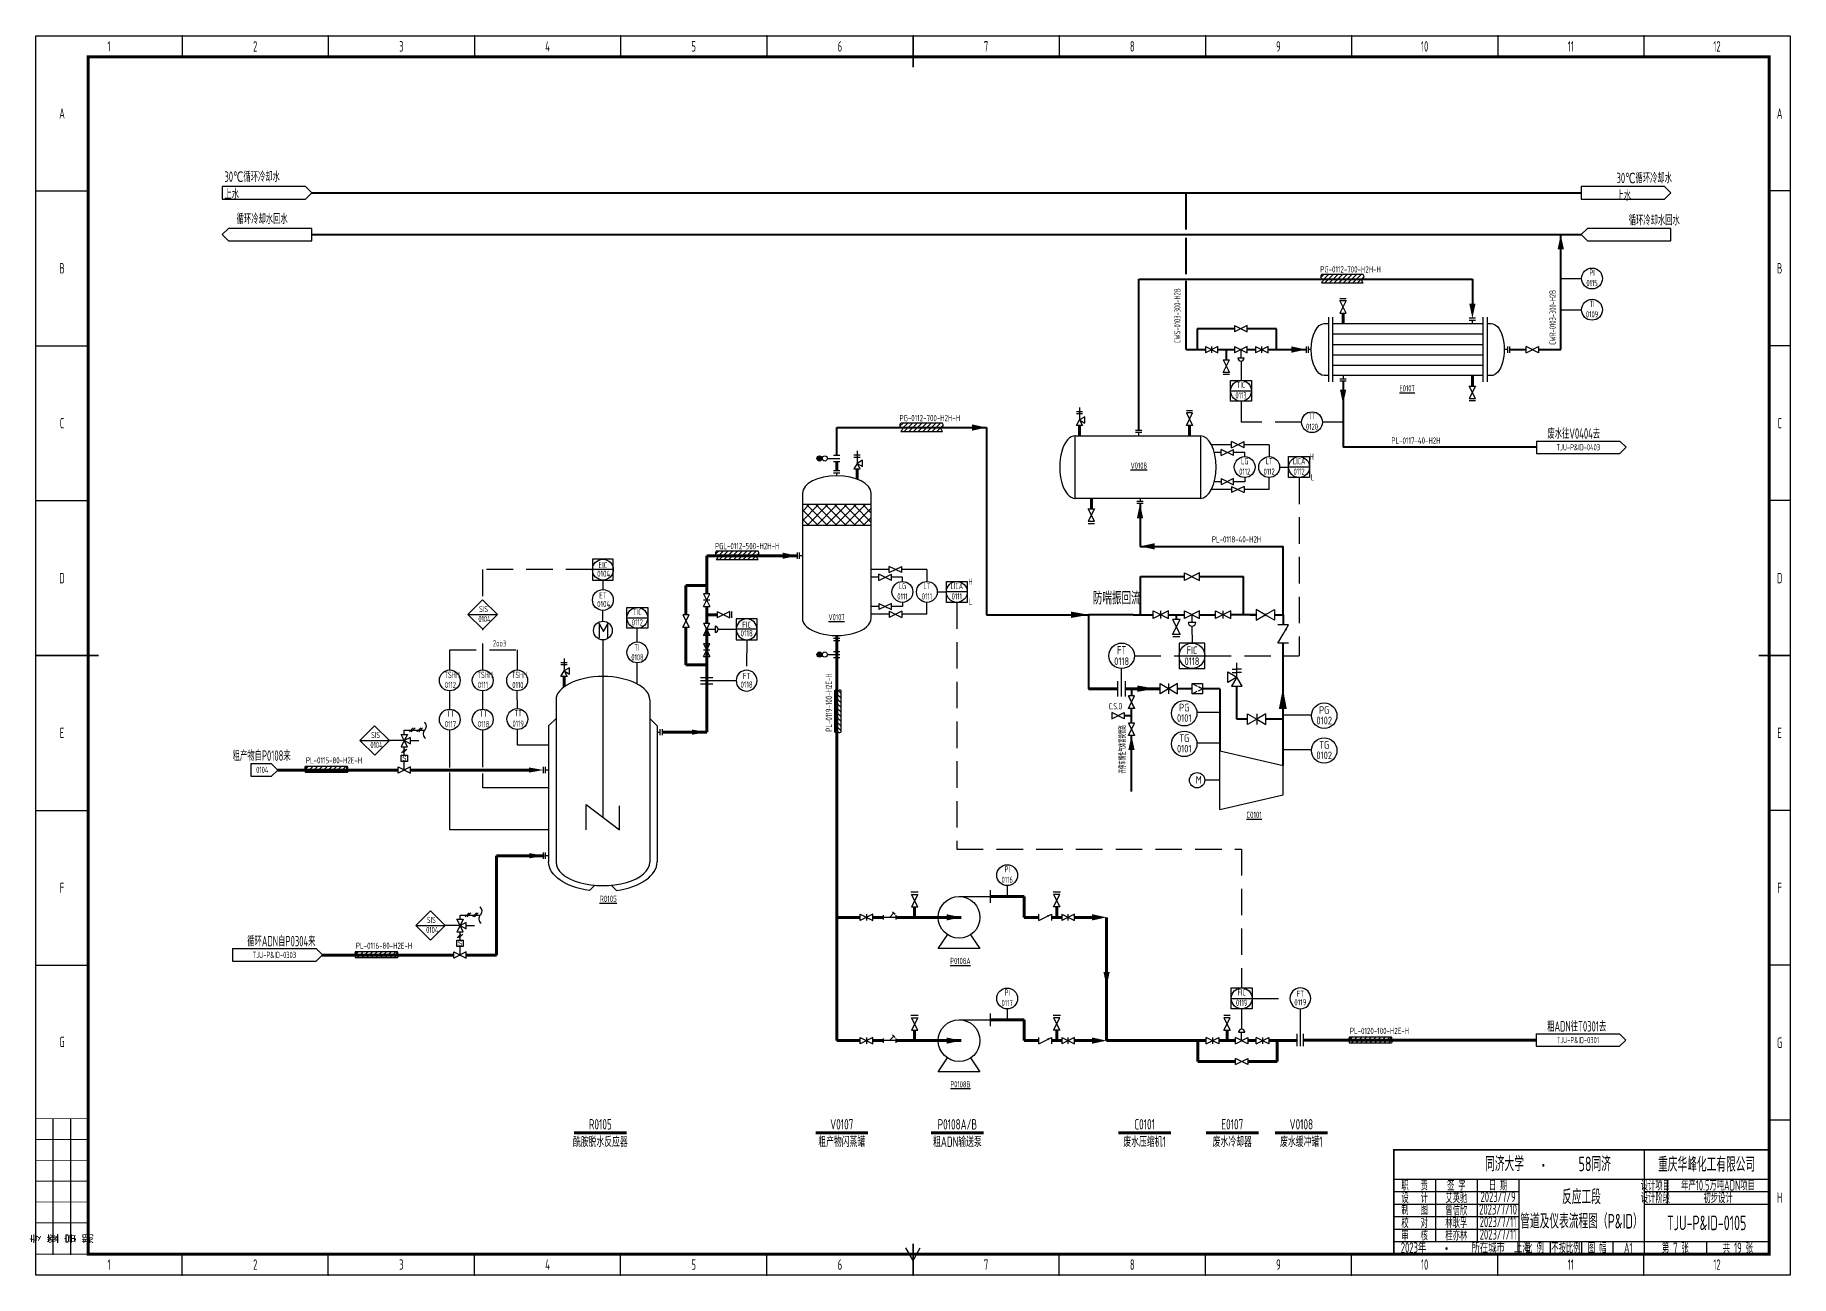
# Model space of a CAD drawing. Header units: millimetres. Extents: x 453 to 7190, y 523 to 4294.
# Drawn here: x 5307 to 6149, y 2905 to 3500 of the extents above; entities that cross this region are included whole.
import ezdxf
from ezdxf.enums import TextEntityAlignment as Align

# ---------------------------------------------------------------- set-up
doc = ezdxf.new("R2010")
doc.units = ezdxf.units.MM
doc.linetypes.add('DASHED', pattern=[19.05, 12.7, -6.35])
for name, color, linetype, lineweight in [('01-主物流线-粗实线', 134, 'Continuous', 80), ('01-文本 @ 1', 7, 'Continuous', 25), ('02-次要物流线-中粗线', 30, 'Continuous', 40), ('03-设备外轮廓线-细实线', 7, 'Continuous', 25), ('04-设备内部件-细实线', 170, 'Continuous', 25), ('05-公用工程-冷却水与回水', 55, 'Continuous', 40), ('05-图框与标题栏', 7, 'Continuous', 25), ('07-公用工程-氮气或空气与回管', 241, 'Continuous', 40), ('07-箭头', 7, 'Continuous', 25), ('08-进出物流标志', 7, 'Continuous', 25), ('09-文本', 7, 'Continuous', 25), ('09-阀门及管件', 102, 'Continuous', 25), ('1-主要物流线', 134, 'Continuous', 80), ('10-流股接续标志', 7, 'Continuous', 25), ('10-阀门', 102, 'Continuous', 25), ('11-公用工程-冷却水', 55, 'Continuous', 40), ('11-文本', 7, 'Continuous', 25), ('11-管道组合号', 50, 'Continuous', 15), ('12-仪表', 190, 'Continuous', 25), ('12-信号线', 226, 'DASHED', 25), ('12-设备位号线', 7, 'Continuous', 80), ('13-电动气动信号线', 226, 'DASHED', 25), ('14-箭头', 7, 'Continuous', 25), ('15-仪表', 190, 'Continuous', 25), ('15-文本', 7, 'Continuous', 15), ('15-文本 @ 1', 7, 'Continuous', 15), ('16-阀门与管件', 102, 'Continuous', 25), ('9-文本', 7, 'Continuous', 15), ('A主物流', 134, 'Continuous', 80), ('A仪表', 190, 'Continuous', 25), ('A控制线', 226, 'DASHED', 25), ('A设备轮廓', 7, 'Continuous', 25)]:
    doc.layers.add(name, color=color, linetype=linetype, lineweight=lineweight)
doc.layers.add('TITLE', color=7, linetype='Continuous')
doc.styles.add('3-gbcbig', font='gbenor.shx', dxfattribs={"width": 0.7, "height": 3, "bigfont": 'gbcbig.shx'})
doc.styles.add('5-gbcbig', font='gbenor.shx', dxfattribs={"width": 0.7, "height": 5, "bigfont": 'gbcbig.shx'})
doc.styles.add('5号字', font='gbenor.shx', dxfattribs={"height": 5, "bigfont": 'gbcbig.shx'})
doc.styles.add('7-gbcbig', font='gbenor.shx', dxfattribs={"width": 0.7, "height": 7, "bigfont": 'gbcbig.shx'})
doc.styles.add('EQ55', font='gbenor.shx', dxfattribs={"width": 0.75, "height": 5, "bigfont": 'gbcbig.shx'})
doc.styles.get("Standard").update_dxf_attribs({"font": 'arial.ttf'})
doc.styles.add('卷心菜', font='gbenor.shx', dxfattribs={"width": 0.75, "bigfont": 'gbcbig.shx'})
doc.styles.add('头号烷家', font='gbenor.shx', dxfattribs={"width": 0.75, "height": 3, "bigfont": 'gbcbig.shx'})
doc.styles.add('工程字', font='gbenor.shx', dxfattribs={"bigfont": 'gbcbig.shx'})

msp = doc.modelspace()

# ---------------------------------------------------------------- texts
at = {"style": '5号字'}
msp.add_text('M', height=7.29, dxfattribs=at).set_placement((5576.76, 3210.48))
at = {"color": 0, "style": '3-gbcbig', "width": 0.7}
msp.add_text('2oo3', height=3, dxfattribs=at).set_placement((5526.76, 3206.47))
at = {"char_height": 3, "attachment_point": 5, "style": '3-gbcbig'}
for s, heights, insert in [('{\\LE0107}', [12.14], (5965.05, 3330.21)), ('{\\LV0108}', [12.14], (5836.42, 3293.2)), ('{\\LV0107}', [12.14], (5691.5, 3220.51)), ('{\\LP0108A}', [12.21], (5750.89, 3055.72)), ('{\\LP0108B}', [12.14], (5750.89, 2996.61))]:
    msp.add_mtext_dynamic_manual_height_columns(s, width=12.7249, gutter_width=35, heights=heights, dxfattribs=dict(at, insert=insert))
at = {"char_height": 3, "style": '3-gbcbig'}
for s, insert, width, attachment_point in [('H', (5920.3, 3299.02), 6.4536, 3), ('L', (5920.58, 3289.07), 6.4536, 3), ('H', (5756.71, 3239.07), 6.4536, 3), ('L', (5756.47, 3229.52), 6.4536, 3), ('{\\C0;TI}', (5595.84, 3206.01), 10, 5), ('{\\C0;0108}', (5596.06, 3201.27), 10, 5)]:
    msp.add_mtext(s, dxfattribs=dict(at, insert=insert, width=width, attachment_point=attachment_point))
at = {"layer": '01-文本 @ 1', "char_height": 3, "attachment_point": 5, "style": 'EQ55'}
for s, insert in [('{\\LC0101}', (5891.73, 3125.77)), ('{\\LR0105}', (5582.04, 3085.51))]:
    msp.add_mtext_dynamic_manual_height_columns(s, width=28.0799, gutter_width=25, heights=[2.5], dxfattribs=dict(at, insert=insert))
at = {"layer": '05-图框与标题栏', "attachment_point": 5}
for s, width, gutter_width, heights, insert, char_height, style in [('1', 70.0833, 25, [0], (5342.71, 3494.16), 5, '5-gbcbig'), ('2', 70.0833, 12.5, [0], (5412.79, 3494.16), 5, '5-gbcbig'), ('3', 70.0833, 25, [0], (5482.87, 3494.16), 5, '5-gbcbig'), ('4', 70.0833, 25, [0], (5552.96, 3494.16), 5, '5-gbcbig'), ('5', 70.0833, 25, [0], (5623.04, 3494.16), 5, '5-gbcbig'), ('6', 70.0833, 25, [0], (5693.12, 3494.16), 5, '5-gbcbig'), ('7', 70.0833, 25, [0], (5763.21, 3494.16), 5, '5-gbcbig'), ('8', 70.0833, 25, [0], (5833.29, 3494.16), 5, '5-gbcbig'), ('9', 70.0833, 25, [0], (5903.37, 3494.16), 5, '5-gbcbig'), ('10', 70.0833, 25, [0], (5973.46, 3494.16), 5, '5-gbcbig'), ('11', 70.0833, 25, [0], (6043.54, 3494.16), 5, '5-gbcbig'), ('12', 70.0833, 25, [0], (6113.62, 3494.16), 5, '5-gbcbig'), ('A', 25, 25, [0], (5320.17, 3462.03), 5, '5-gbcbig'), ('A', 10, 25, [0], (6143.67, 3462.03), 5, '5-gbcbig'), ('B', 25, 25, [0], (5320.17, 3387.78), 5, '5-gbcbig'), ('B', 10, 25, [0], (6143.67, 3387.78), 5, '5-gbcbig'), ('C', 25, 25, [0], (5320.17, 3313.53), 5, '5-gbcbig'), ('C', 10, 25, [0], (6143.67, 3313.53), 5, '5-gbcbig'), ('D', 25, 25, [0], (5320.17, 3239.28), 5, '5-gbcbig'), ('D', 10, 25, [0], (6143.67, 3239.28), 5, '5-gbcbig'), ('E', 25, 25, [0], (5320.17, 3165.03), 5, '5-gbcbig'), ('E', 10, 25, [0], (6143.67, 3165.03), 5, '5-gbcbig'), ('F', 25, 25, [0], (5320.17, 3090.78), 5, '5-gbcbig'), ('F', 10, 25, [0], (6143.67, 3090.78), 5, '5-gbcbig'), ('G', 25, 25, [0], (5320.17, 3016.91), 5, '5-gbcbig'), ('G', 10, 25, [0], (6143.67, 3016.53), 5, '5-gbcbig'), ('重庆华峰化工有限公司', 60, 25, [0], (6108.67, 2958.16), 7, '7-gbcbig'), ('职   责', 20, 25, [0], (5968.67, 2948.16), 5, '5-gbcbig'), ('签 字', 20, 25, [0], (5988.67, 2948.16), 5, '5-gbcbig'), ('日 期', 20, 25, [0], (6008.67, 2948.16), 5, '5-gbcbig'), ('设计项目', 15, 25, [0], (6084.11, 2948.16), 5, '5-gbcbig'), ('制   图', 20, 25, [0], (5968.67, 2936.52), 5, '5-gbcbig'), ('设   计', 20, 25, [0], (5968.67, 2942.16), 5, '5-gbcbig'), ('艾英驰', 20, 25, [0], (5988.67, 2942.16), 5, '5-gbcbig'), ('曾信欣', 20, 25, [0], (5988.67, 2936.16), 5, '5-gbcbig'), ('2023/7/10', 20, 25, [0], (6008.67, 2936.66), 5, '5-gbcbig'), ('2023/7/9', 20, 25, [0], (6008.67, 2942.66), 5, '5-gbcbig'), ('设计阶段', 15, 25, [0], (6084.11, 2942.16), 5, '5-gbcbig'), ('H', 10, 25, [0], (6143.67, 2942.28), 5, '5-gbcbig'), ('校   对', 20, 25, [0], (5968.67, 2930.16), 5, '5-gbcbig'), ('林耿孚', 20, 25, [0], (5988.67, 2930.16), 5, '5-gbcbig'), ('2023/7/11', 20, 25, [0], (6008.67, 2930.66), 5, '5-gbcbig'), ('TJU-P&ID-0105', 60, 25, [12.52], (6108.67, 2930.16), 7, '7-gbcbig'), ('审   核', 20, 25, [0], (5968.67, 2924.16), 5, '5-gbcbig'), ('桂亦林', 20, 25, [0], (5988.67, 2924.16), 5, '5-gbcbig'), ('2023/7/11', 20, 25, [0], (6008.67, 2924.66), 5, '5-gbcbig'), ('比 例', 15, 25, [0], (6026.17, 2918.16), 5, '5-gbcbig'), ('不按比例', 15, 25, [0], (6041.17, 2918.16), 5, '5-gbcbig'), ('图 幅', 15, 25, [0], (6056.17, 2918.16), 5, '5-gbcbig'), ('第 7 张', 30, 25, [0], (6093.67, 2918.16), 5, '5-gbcbig'), ('共 19 张', 30, 25, [0], (6123.67, 2918.16), 5, '5-gbcbig'), ('1', 70.0833, 25, [0], (5342.71, 2910.16), 5, '5-gbcbig'), ('2', 70.0833, 25, [0], (5412.79, 2910.16), 5, '5-gbcbig'), ('3', 70.0833, 25, [0], (5482.87, 2910.16), 5, '5-gbcbig'), ('4', 70.0833, 25, [0], (5552.96, 2910.16), 5, '5-gbcbig'), ('5', 70.0833, 25, [0], (5623.04, 2910.16), 5, '5-gbcbig'), ('6', 70.0833, 25, [0], (5693.12, 2910.16), 5, '5-gbcbig'), ('7', 70.0833, 25, [0], (5763.21, 2910.16), 5, '5-gbcbig'), ('8', 70.0833, 25, [0], (5833.29, 2910.16), 5, '5-gbcbig'), ('9', 70.0833, 25, [0], (5903.37, 2910.16), 5, '5-gbcbig'), ('10', 70.0833, 25, [0], (5973.46, 2910.16), 5, '5-gbcbig'), ('11', 70.0833, 25, [0], (6043.54, 2910.16), 5, '5-gbcbig'), ('A1', 14.9167, 25, [0], (6071.12, 2918.16), 5, '5-gbcbig'), ('12', 70.0833, 25, [0], (6113.62, 2910.16), 5, '5-gbcbig')]:
    msp.add_mtext_dynamic_manual_height_columns(s, width=width, gutter_width=gutter_width, heights=heights, dxfattribs=dict(at, insert=insert, char_height=char_height, style=style))
at = {"layer": '05-图框与标题栏'}
for s, insert, char_height, width, attachment_point, style in [('\\pi5.78018;同济大学             ', (5996.69, 2958.43), 7, 32.2593, 4, '7-gbcbig'), ('58同济          ', (6055.03, 2958.43), 7, 32.2593, 5, '7-gbcbig'), (' 2023{\\W0.8;年          所在城市  上海}', (5960.14, 2918.31), 5, 67.5295, 4, '5-gbcbig'), ('{\\fFangSong|b0|i0|c134|p49;\\W0.8;·}', (5981.24, 2920.29), 5, 18.9039, 1, '5-gbcbig')]:
    msp.add_mtext(s, dxfattribs=dict(at, insert=insert, char_height=char_height, width=width, attachment_point=attachment_point, style=style))
at = {"layer": '05-图框与标题栏', "insert": (6027.66, 2960.16), "char_height": 5, "width": 31.5065, "attachment_point": 1}
msp.add_mtext('{\\fFangSong|b0|i0|c134|p49;\\W0.8;·}', dxfattribs=at)
at = {"layer": '05-图框与标题栏', "char_height": 5, "attachment_point": 5, "rotation": 90, "style": '工程字'}
for s, insert in [('专业', (5311.83, 2922.66)), ('签字', (5320.17, 2922.66)), ('日期', (5328.5, 2922.66))]:
    msp.add_mtext_dynamic_manual_height_columns(s, width=8.3333, gutter_width=25, heights=[0], dxfattribs=dict(at, insert=insert))
at = {"layer": '09-文本'}
for s, width, gutter_width, heights, insert, char_height, attachment_point, style in [('废水往V0404去', 40, 12.5, [0], (6057.61, 3308.56), 5, 6, '5-gbcbig'), ('TJU-P&ID-0403', 40, 12.5, [0], (6047.13, 3301.98), 3, 5, '3-gbcbig'), ('粗产物自P0108来', 44.9157, 12.5, [5.33], (5401.99, 3154.13), 5, 4, '5-gbcbig'), ('0104', 40, 12.5, [0], (5416.17, 3147.31), 3, 5, '3-gbcbig'), ('循环ADN自P0304来', 40, 12.5, [0], (5408.98, 3065.2), 5, 4, '5-gbcbig'), ('TJU-P&ID-0303', 40, 12.5, [0], (5421.98, 3058.62), 3, 5, '3-gbcbig'), ('粗ADN往T0301去', 40, 12.5, [0], (6060.55, 3024.38), 5, 6, '5-gbcbig'), ('TJU-P&ID-0301', 40, 12.5, [0], (6046.95, 3017.81), 3, 5, '3-gbcbig'), ('{\\W0.75;R0105}\\P{\\A1;\\W0.75;酰胺脱水反应器}', 59.0038, 12.5, [0], (5578.27, 2973.23), 5, 5, '5-gbcbig'), ('{\\W0.75;V0107}\\P{\\A1;\\W0.75;粗产物闪蒸罐}', 59.0038, 12.5, [0], (5694.02, 2973.23), 5, 5, '5-gbcbig'), ('{\\W0.75;P0108A/B}\\P{\\A1;\\W0.75;粗ADN输送泵}', 59.0038, 12.5, [0], (5749.44, 2973.23), 5, 5, '5-gbcbig'), ('{\\W0.75;C0101}\\P{\\A1;\\W0.75;废水压缩机1}', 59.0038, 12.5, [0], (5839.21, 2973.23), 5, 5, '5-gbcbig'), ('{\\W0.75;E0107}\\P{\\A1;\\W0.75;废水冷却器}', 59.0038, 12.5, [0], (5881.24, 2973.23), 5, 5, '5-gbcbig'), ('{\\W0.75;V0108\\P\\A1;废水缓冲罐1}', 59.0038, 12.5, [0], (5914.35, 2973.23), 5, 5, '5-gbcbig'), ('反应工段\\P管道及仪表流程图（P&ID）', 60, 12.5, [0], (6048.67, 2936.72), 7, 5, '7-gbcbig'), ('年产10.5万吨ADN项目', 49.0599, 35, [0], (6114.14, 2948.16), 5, 5, '5-gbcbig'), ('初步设计', 48.9999, 12.5, [0], (6114.17, 2942.16), 5, 5, '5-gbcbig')]:
    msp.add_mtext_dynamic_manual_height_columns(s, width=width, gutter_width=gutter_width, heights=heights, dxfattribs=dict(at, insert=insert, char_height=char_height, attachment_point=attachment_point, style=style))
at = {"layer": '11-文本', "style": '3-gbcbig', "width": 0.7}
msp.add_text('开停车惰性气体置换管路', height=3, rotation=90, dxfattribs=at).set_placement((5830.27, 3145.62))
at = {"layer": '11-文本', "char_height": 5, "attachment_point": 1, "style": '5-gbcbig'}
for s, insert in [('30℃循环冷却水上水', (5398.03, 3434.2)), ('30℃循环冷却水上水', (6065.46, 3433.57)), ('循环冷却水回水', (5403.87, 3413.97)), ('循环冷却水回水', (6071.3, 3413.35))]:
    msp.add_mtext_dynamic_manual_height_columns(s, width=29.1659, gutter_width=25, heights=[0], dxfattribs=dict(at, insert=insert))
at = {"layer": '11-文本', "insert": (5828.56, 3176.33), "char_height": 3, "width": 29.5933, "attachment_point": 9, "style": '3-gbcbig'}
msp.add_mtext('\\pi10.14,t13.14;C.S.O', dxfattribs=at)
at = {"layer": '11-管道组合号', "char_height": 3, "attachment_point": 7, "rotation": 90, "style": '3-gbcbig'}
for s, insert in [('CWS-0103-300-H2B', (5856.4, 3352)), ('CWR-0103-300-H2B', (6036.33, 3351.1))]:
    msp.add_mtext_dynamic_manual_height_columns(s, width=21.0765, gutter_width=12.5, heights=[0], dxfattribs=dict(at, insert=insert))
at = {"layer": '15-仪表', "color": 0, "style": '3-gbcbig', "width": 0.7}
for s, p in [('SIS', (5520.14, 3222.96)), ('0104', (5519.78, 3218.16)), ('TSHH', (5503.48, 3191.4)), ('TSHH', (5519.29, 3191.4)), ('TSHH', (5535.8, 3191.4)), ('0112', (5503.75, 3186.54)), ('0111', (5519.55, 3186.54)), ('0110', (5536.06, 3186.54)), ('TT', (5504.68, 3172.77)), ('TT', (5520.48, 3172.77)), ('TT', (5537.08, 3173)), ('SIS', (5468.38, 3162.56)), ('0117', (5503.76, 3167.77)), ('0118', (5519.56, 3167.77)), ('0119', (5536.16, 3168)), ('0104', (5468.02, 3157.76)), ('SIS', (5495.09, 3073.88)), ('0104', (5494.73, 3069.08))]:
    msp.add_text(s, height=3, dxfattribs=at).set_placement(p)
at = {"layer": '15-仪表', "ltscale": 10, "char_height": 3, "width": 10, "attachment_point": 5, "style": '3-gbcbig'}
for s, insert in [('{\\C0;PI\\P0115}', (6053.74, 3383.22)), ('{\\C0;TI\\P0109}', (6053.74, 3368.22)), ('{\\C0;TIC\\P0113}', (5885.44, 3329.35)), ('{\\C0;TT\\P0120}', (5919.47, 3314.31)), ('{\\C0;LG\\P0112}', (5887.2, 3292.81)), ('{\\C0;LT\\P0112}', (5898.93, 3292.81)), ('{\\C0;LICA\\P0112}', (5913.27, 3292.81)), ('{\\C0;LG\\P0111}', (5723.09, 3232.97)), ('{\\C0;LT\\P0111}', (5734.83, 3232.97)), ('{\\C0;LICA\\P0111}', (5749.17, 3232.97)), ('{\\C0;TIC\\P0112}', (5596, 3220.52)), ('{\\C0;PI\\P0116}', (5773.33, 3097.18)), ('{\\C0;PI\\P0117}', (5773.33, 3038.08)), ('{\\C0;FIC\\P0119}', (5885.74, 3038.12))]:
    msp.add_mtext(s, dxfattribs=dict(at, insert=insert))
at = {"layer": '15-文本', "style": '工程字', "width": 0.75}
for p in [(5579.87, 3242.87), (5579.87, 3228.33)]:
    msp.add_attdef('0104', text='0101', height=3, dxfattribs=at).set_placement(p, align=Align.TOP_CENTER)
for tag, p in [('EIC', (5579.54, 3244.02)), ('ET', (5579.54, 3229.48))]:
    msp.add_attdef(tag, text='仪表代号', height=3, dxfattribs=at).set_placement(p, align=Align.CENTER)
at = {"layer": '16-阀门与管件', "color": 3, "char_height": 2.5, "width": 3, "attachment_point": 5}
for insert in [(5484.27, 3152.86), (5510.99, 3064.18)]:
    msp.add_mtext('{\\W0.7;S}', dxfattribs=dict(at, insert=insert))
at = {"layer": '9-文本'}
for s, width, gutter_width, insert, char_height, attachment_point, style in [('防喘振回流', 24.224, 30.53, (5814.39, 3232.72), 6.107, 1, '头号烷家'), ('0118', 13.4345, 18.32, (5828.2, 3199.39), 3.664, 5, '卷心菜'), ('FT', 13.4345, 18.32, (5828.2, 3204.66), 4.03, 5, '卷心菜'), ('0118', 13.4345, 18.32, (5861.91, 3199.39), 3.664, 5, '卷心菜'), ('FIC', 13.4345, 18.32, (5861.91, 3204.66), 3.664, 5, '卷心菜')]:
    msp.add_mtext_dynamic_manual_height_columns(s, width=width, gutter_width=gutter_width, heights=[0], dxfattribs=dict(at, insert=insert, char_height=char_height, attachment_point=attachment_point, style=style))
at = {"layer": 'A设备轮廓', "insert": (5863.75, 3144.39), "char_height": 3.66, "attachment_point": 1, "style": '卷心菜'}
msp.add_mtext_dynamic_manual_height_columns('M', width=5.1014, gutter_width=18.32, heights=[0], dxfattribs=at)

# ---------------------------------------------------------------- blocks, each defined once
blk = doc.blocks.new('箭头')
at = {"layer": '07-箭头'}
blk.add_lwpolyline([(0, 0, 0, 2.5, 0), (-7, 0, 2.5, 2.5, 0)], format="xyseb", dxfattribs=at)
blk = doc.blocks.new('就地安装仪表')
at = {"layer": '12-仪表', "ltscale": 0.25}
blk.add_circle((0, -5), 5, dxfattribs=at)
at = {"layer": '15-文本', "style": '工程字', "width": 0.75}
blk.add_attdef('仪表名称', text='', height=3, dxfattribs=at).set_placement((0, -4.29), align=Align.CENTER)
blk.add_attdef('仪表编号', text='', height=3, dxfattribs=at).set_placement((0, -5.39), align=Align.TOP_CENTER)
blk = doc.blocks.new('*U185')
at = {"layer": '10-阀门'}
ref = blk.add_blockref('就地安装仪表', (5648.38, 3195.1), dxfattribs=dict(at, xscale=-1))
ref.add_attrib('仪表名称', 'FT', dxfattribs={"layer": '15-文本 @ 1', "height": 3, "style": '工程字', "width": 0.75}).set_placement((5648.38, 3190.82), align=Align.CENTER)
ref.add_attrib('仪表编号', '0118', dxfattribs={"layer": '15-文本 @ 1', "height": 3, "style": '工程字', "width": 0.75}).set_placement((5648.38, 3189.71), align=Align.TOP_CENTER)
blk = doc.blocks.new('DCS系统仪表')
at = {"layer": '12-仪表'}
for p, q in [((-5, 10), (5, 10)), ((-5, 0), (-5, 10)), ((5, 10), (5, 0)), ((-5, 5), (5, 5)), ((5, 0), (-5, 0))]:
    blk.add_line(p, q, dxfattribs=at)
at = {"layer": '12-仪表', "ltscale": 0.25}
blk.add_circle((0, 5), 5, dxfattribs=at)
at = {"layer": '15-文本', "style": '工程字', "width": 0.75}
blk.add_attdef('仪表名称', text='', height=3, dxfattribs=at).set_placement((0, 5.71), align=Align.CENTER)
blk.add_attdef('仪表编号', text='', height=3, dxfattribs=at).set_placement((0, 4.61), align=Align.TOP_CENTER)
blk = doc.blocks.new('*U186')
at = {"layer": '13-电动气动信号线'}
ref = blk.add_blockref('DCS系统仪表', (5648.42, 3209.7), dxfattribs=dict(at, xscale=-1))
ref.add_attrib('仪表名称', 'FIC', dxfattribs={"layer": '15-文本 @ 1', "height": 3, "style": '工程字', "width": 0.75}).set_placement((5648.42, 3215.41), align=Align.CENTER)
ref.add_attrib('仪表编号', '0118', dxfattribs={"layer": '15-文本 @ 1', "height": 3, "style": '工程字', "width": 0.75}).set_placement((5648.42, 3214.31), align=Align.TOP_CENTER)
blk = doc.blocks.new('*U187')
at = {"layer": '10-阀门'}
ref = blk.add_blockref('就地安装仪表', (5913.88, 3042.79), dxfattribs=dict(at, xscale=-1))
ref.add_attrib('仪表名称', 'FT', dxfattribs={"layer": '15-文本 @ 1', "height": 3, "style": '工程字', "width": 0.75}).set_placement((5913.88, 3038.51), align=Align.CENTER)
ref.add_attrib('仪表编号', '0119', dxfattribs={"layer": '15-文本 @ 1', "height": 3, "style": '工程字', "width": 0.75}).set_placement((5913.88, 3037.4), align=Align.TOP_CENTER)
blk = doc.blocks.new('管道组合号')
at = {"layer": '11-管道组合号', "style": '头号烷家', "width": 0.75}
blk.add_attdef('管道组合号', (-4.3, 3.13), '', height=3, dxfattribs=at)
blk = doc.blocks.new('*U216')
at = {"layer": '13-电动气动信号线'}
ref = blk.add_blockref('就地安装仪表', (5858.22, 3180.6), dxfattribs=dict(at, xscale=1.22131819118647, yscale=1.22131819118647, zscale=1.22131819118647))
ref.add_attrib('仪表名称', 'PG', dxfattribs={"layer": '15-文本 @ 1', "height": 3.664, "style": '工程字', "width": 0.75}).set_placement((5858.22, 3175.37), align=Align.CENTER)
ref.add_attrib('仪表编号', '0101', dxfattribs={"layer": '15-文本 @ 1', "height": 3.664, "style": '工程字', "width": 0.75}).set_placement((5858.22, 3174.02), align=Align.TOP_CENTER)
blk = doc.blocks.new('*U217')
at = {"layer": '13-电动气动信号线'}
ref = blk.add_blockref('就地安装仪表', (5925.32, 3179.41), dxfattribs=dict(at, xscale=1.22131819118647, yscale=1.22131819118647, zscale=1.22131819118647))
ref.add_attrib('仪表名称', 'PG', dxfattribs={"layer": '15-文本 @ 1', "height": 3.664, "style": '工程字', "width": 0.75}).set_placement((5925.32, 3174.18), align=Align.CENTER)
ref.add_attrib('仪表编号', '0102', dxfattribs={"layer": '15-文本 @ 1', "height": 3.664, "style": '工程字', "width": 0.75}).set_placement((5925.32, 3172.83), align=Align.TOP_CENTER)
blk = doc.blocks.new('*U218')
at = {"layer": '13-电动气动信号线'}
ref = blk.add_blockref('就地安装仪表', (5858.22, 3165.9), dxfattribs=dict(at, xscale=1.22131819118647, yscale=1.22131819118647, zscale=1.22131819118647))
ref.add_attrib('仪表名称', 'TG', dxfattribs={"layer": '15-文本 @ 1', "height": 3.664, "style": '工程字', "width": 0.75}).set_placement((5858.22, 3160.66), align=Align.CENTER)
ref.add_attrib('仪表编号', '0101', dxfattribs={"layer": '15-文本 @ 1', "height": 3.664, "style": '工程字', "width": 0.75}).set_placement((5858.22, 3159.31), align=Align.TOP_CENTER)
blk = doc.blocks.new('*U219')
at = {"layer": '13-电动气动信号线'}
ref = blk.add_blockref('就地安装仪表', (5925.32, 3162.73), dxfattribs=dict(at, xscale=1.22131819118647, yscale=1.22131819118647, zscale=1.22131819118647))
ref.add_attrib('仪表名称', 'TG', dxfattribs={"layer": '15-文本 @ 1', "height": 3.664, "style": '工程字', "width": 0.75}).set_placement((5925.32, 3157.49), align=Align.CENTER)
ref.add_attrib('仪表编号', '0102', dxfattribs={"layer": '15-文本 @ 1', "height": 3.664, "style": '工程字', "width": 0.75}).set_placement((5925.32, 3156.14), align=Align.TOP_CENTER)

# ---------------------------------------------------------------- hatches: boundary and pattern name
at = {"layer": '04-设备内部件-细实线'}
h = msp.add_hatch(dxfattribs=at)
h.set_pattern_fill('ANSI37', color=256)
h.set_pattern_definition([(45, (5017.7202, 736.914), (-2.245064, 2.245064), []), (135, (5017.7202, 736.914), (-2.245064, -2.245064), [])])
h.paths.add_polyline_path([(5708.11, 3274.48), (5675.11, 3274.48), (5675.11, 3264.48), (5708.11, 3264.48)])
at = {"layer": '16-阀门与管件'}
for points in [[(5684.61, 3296.64, 1), (5682.11, 3296.64, 1)], [(5684.61, 3202.62, 1), (5682.11, 3202.62, 1)]]:
    msp.add_hatch(color=256, dxfattribs=at).paths.add_polyline_path(points)
at = {"layer": 'A设备轮廓', "ltscale": 0.25}
h = msp.add_hatch(dxfattribs=at)
h.set_pattern_fill('ANSI31', color=256, scale=0.5, angle=180, style=0)
h.set_pattern_definition([(225, (7763.9315, 6043.0929), (1.122532, -1.122532), [])])
edge = h.paths.add_edge_path()
edge.add_spline(control_points=[(5924.02, 3384.84), (5923.73, 3384.31), (5923.13, 3383.21), (5925.4, 3382.33), (5924.47, 3381.33), (5924.02, 3380.84)], knot_values=[0, 0, 0, 0, 1.52304, 3.144702, 4.721047, 4.721047, 4.721047, 4.721047], degree=3, periodic=0)
edge.add_line((5924.02, 3380.84), (5944.02, 3380.84))
edge.add_spline(control_points=[(5944.02, 3380.84), (5943.66, 3381.33), (5942.92, 3382.34), (5944.8, 3383.39), (5944.26, 3384.39), (5944.02, 3384.84)], knot_values=[0, 0, 0, 0, 1.52304, 3.144702, 4.487312, 4.487312, 4.487312, 4.487312], degree=3, periodic=0)
edge.add_line((5944.02, 3384.84), (5924.02, 3384.84))
h = msp.add_hatch(dxfattribs=at)
h.set_pattern_fill('ANSI31', color=256, scale=0.5, angle=180, style=0)
h.set_pattern_definition([(225, (7562.2075, 5971.8254), (1.122532, -1.122532), [])])
edge = h.paths.add_edge_path()
edge.add_spline(control_points=[(5722.29, 3313.57), (5722, 3313.04), (5721.4, 3311.94), (5723.67, 3311.06), (5722.75, 3310.06), (5722.29, 3309.57)], knot_values=[0, 0, 0, 0, 1.52304, 3.144702, 4.721047, 4.721047, 4.721047, 4.721047], degree=3, periodic=0)
edge.add_line((5722.29, 3309.57), (5742.29, 3309.57))
edge.add_spline(control_points=[(5742.29, 3309.57), (5741.94, 3310.06), (5741.19, 3311.07), (5743.08, 3312.13), (5742.54, 3313.12), (5742.29, 3313.57)], knot_values=[0, 0, 0, 0, 1.52304, 3.144702, 4.487312, 4.487312, 4.487312, 4.487312], degree=3, periodic=0)
edge.add_line((5742.29, 3313.57), (5722.29, 3313.57))
h = msp.add_hatch(dxfattribs=at)
h.set_pattern_fill('ANSI31', color=256, scale=0.5, angle=180, style=0)
h.set_pattern_definition([(225, (7473.7732, 5910.4461), (1.122532, -1.122532), [])])
edge = h.paths.add_edge_path()
edge.add_spline(control_points=[(5633.86, 3252.19), (5633.57, 3251.66), (5632.97, 3250.56), (5635.24, 3249.68), (5634.32, 3248.69), (5633.86, 3248.19)], knot_values=[0, 0, 0, 0, 1.52304, 3.144702, 4.721047, 4.721047, 4.721047, 4.721047], degree=3, periodic=0)
edge.add_line((5633.86, 3248.19), (5653.86, 3248.19))
edge.add_spline(control_points=[(5653.86, 3248.19), (5653.5, 3248.68), (5652.76, 3249.69), (5654.64, 3250.75), (5654.1, 3251.74), (5653.86, 3252.19)], knot_values=[0, 0, 0, 0, 1.52304, 3.144702, 4.487312, 4.487312, 4.487312, 4.487312], degree=3, periodic=0)
edge.add_line((5653.86, 3252.19), (5633.86, 3252.19))

# ---------------------------------------------------------------- linework, layer by layer
for p, q in [((5997.87, 3363.82), (5994.87, 3363.82)), ((5997.87, 3362.82), (5994.87, 3362.82)), ((5996.37, 3361.32), (5996.37, 3362.82)), ((5916.62, 3350.32), (5916.62, 3347.32)), ((5917.62, 3350.32), (5917.62, 3347.32)), ((5919.12, 3348.82), (5917.62, 3348.82)), ((6013.12, 3350.32), (6013.12, 3347.32)), ((6014.12, 3350.32), (6014.12, 3347.32)), ((5932.87, 3334.82), (5935.87, 3334.82)), ((5932.87, 3333.82), (5935.87, 3333.82)), ((5934.37, 3336.32), (5934.37, 3334.82)), ((5837.92, 3309.98), (5834.92, 3309.98)), ((5837.92, 3308.98), (5834.92, 3308.98)), ((5836.41, 3307.48), (5836.42, 3308.98)), ((5693.11, 3290.73), (5690.11, 3290.73)), ((5690.11, 3289.73), (5693.11, 3289.73)), ((5691.61, 3288.23), (5691.61, 3289.73)), ((5838.51, 3275.98), (5835.51, 3275.98)), ((5838.51, 3274.98), (5835.51, 3274.98)), ((5837.01, 3277.48), (5837.01, 3275.98)), ((5672.61, 3251.48), (5672.61, 3248.48)), ((5673.61, 3251.48), (5673.61, 3248.48)), ((5675.11, 3249.98), (5673.61, 3249.98)), ((5693.11, 3210.23), (5690.11, 3210.23)), ((5693.11, 3209.23), (5690.11, 3209.23)), ((5691.61, 3211.73), (5691.61, 3210.23)), ((5605.51, 3165.42), (5607.01, 3165.42)), ((5607.01, 3163.92), (5607.01, 3166.92)), ((5608.01, 3163.92), (5608.01, 3166.92)), ((5420.65, 3150.25), (5410.65, 3150.25)), ((5410.65, 3150.25), (5410.65, 3144.25)), ((5423.65, 3147.25), (5420.65, 3150.25)), ((5550.98, 3145.75), (5550.98, 3148.75)), ((5551.98, 3145.75), (5551.98, 3148.75)), ((5410.65, 3144.25), (5420.65, 3144.25)), ((5420.65, 3144.25), (5423.65, 3147.25)), ((5553.48, 3147.25), (5551.98, 3147.25)), ((5550.98, 3104.66), (5550.98, 3107.66)), ((5551.98, 3104.66), (5551.98, 3107.66)), ((5553.48, 3106.16), (5551.98, 3106.16))]:
    msp.add_line(p, q)
for points in [[(5905.46, 3176.52, 3.76, 0, 0), (5905.46, 3186.29, 0, 0, 0)], [(5905.52, 3176.52, 3.76, 0, 0), (5905.52, 3186.29, 0, 0, 0)]]:
    msp.add_lwpolyline(points, format="xyseb")
msp.add_circle((5579.49, 3214.13), 4.48)
at = {"layer": '01-主物流线-粗实线'}
for p, q in [((5934.37, 3366.32), (5934.37, 3361.32)), ((5996.37, 3336.32), (5996.37, 3331.32)), ((5807.99, 3312.48), (5807.99, 3307.48)), ((5860.75, 3307.48), (5860.75, 3312.48)), ((5691.61, 3290.73), (5691.61, 3295.14)), ((5701.36, 3291.64), (5701.36, 3286.64)), ((5813.68, 3272.48), (5813.68, 3277.48)), ((5629.27, 3231.7), (5629.27, 3249.98)), ((5629.27, 3249.98), (5672.61, 3249.98)), ((5629.27, 3235.7), (5619.27, 3235.7)), ((5619.27, 3235.7), (5619.27, 3221.7)), ((5629.27, 3217.7), (5629.27, 3225.7)), ((5619.27, 3197.7), (5619.27, 3215.7)), ((5629.27, 3221.7), (5634.27, 3221.7)), ((5846.93, 3221.68), (5846.98, 3221.68)), ((5892.53, 3221.68), (5892.68, 3221.68)), ((5897.07, 3221.68), (5897.11, 3221.68)), ((5629.27, 3206.68), (5629.27, 3215.46)), ((5629.27, 3207.7), (5629.27, 3211.7)), ((5691.61, 3076.63), (5691.61, 3211.73)), ((5691.61, 3209.23), (5691.61, 3204.12)), ((5629.27, 3206.68), (5629.27, 3165.42)), ((5629.27, 3201.7), (5629.27, 3191.6)), ((5560.9, 3192.16), (5560.9, 3187.16)), ((5629.27, 3197.7), (5619.27, 3197.7)), ((5629.27, 3165.42), (5608.01, 3165.42)), ((5481.27, 3147.25), (5423.65, 3147.25)), ((5487.27, 3147.25), (5543.98, 3147.25)), ((5528.42, 3106.16), (5551.36, 3106.16)), ((5528.42, 3106.16), (5528.42, 3058.57)), ((5728.91, 3081.63), (5728.91, 3076.63)), ((5765.26, 3086.63), (5781.41, 3086.63)), ((5797.07, 3076.63), (5797.07, 3081.63)), ((5702.86, 3076.63), (5691.61, 3076.63)), ((5691.61, 3017.53), (5691.61, 3076.63)), ((5708.86, 3076.63), (5713.86, 3076.63)), ((5719.86, 3076.63), (5724.49, 3076.63)), ((5724.49, 3076.63), (5751.26, 3076.63)), ((5781.41, 3076.63), (5788.57, 3076.63)), ((5794.57, 3076.63), (5799.57, 3076.63)), ((5805.57, 3076.63), (5816.44, 3076.63)), ((5507.99, 3058.57), (5444.92, 3058.57)), ((5528.42, 3058.57), (5513.99, 3058.57)), ((5728.91, 3022.53), (5728.91, 3017.53)), ((5765.26, 3027.53), (5781.41, 3027.53)), ((5797.07, 3017.53), (5797.07, 3022.53)), ((5878.74, 3017.53), (5878.74, 3022.53)), ((5702.86, 3017.53), (5691.61, 3017.53)), ((5708.86, 3017.53), (5713.86, 3017.53)), ((5719.86, 3017.53), (5724.49, 3017.53)), ((5724.49, 3017.53), (5751.26, 3017.53)), ((5781.41, 3017.53), (5788.57, 3017.53)), ((5794.57, 3017.53), (5799.57, 3017.53)), ((5805.57, 3017.53), (5816.44, 3017.53)), ((5820.97, 3017.53), (5868.74, 3017.53)), ((5864.74, 3007.53), (5864.74, 3017.53)), ((5874.74, 3017.53), (5882.74, 3017.53)), ((5888.74, 3017.53), (5892.74, 3017.53)), ((5898.74, 3017.53), (5902.74, 3017.53)), ((5898.74, 3017.53), (5912.31, 3017.53)), ((5902.74, 3017.53), (5902.74, 3007.53)), ((5915.38, 3017.81), (6026.95, 3017.81)), ((5882.74, 3007.53), (5864.74, 3007.53)), ((5902.74, 3007.53), (5888.74, 3007.53))]:
    msp.add_line(p, q, dxfattribs=at)
at = {"layer": '02-次要物流线-中粗线'}
for p, q in [((5836.42, 3309.98), (5836.42, 3382.59)), ((5836.42, 3382.59), (5996.37, 3382.59)), ((5996.37, 3382.59), (5996.37, 3370.82)), ((5934.37, 3333.82), (5934.37, 3301.98)), ((5691.61, 3298.14), (5691.61, 3311.43)), ((5691.61, 3311.43), (5763.36, 3311.43)), ((5763.36, 3311.43), (5763.36, 3221.67)), ((6027.13, 3301.98), (5934.37, 3301.98)), ((5837.01, 3274.98), (5837.01, 3254.48)), ((5837.01, 3254.48), (5905.69, 3254.48)), ((5905.69, 3221.67), (5905.69, 3254.48)), ((5837.19, 3221.67), (5837.19, 3239.99)), ((5837.19, 3239.99), (5858.27, 3239.99)), ((5865.6, 3239.99), (5886.68, 3239.99)), ((5886.68, 3221.67), (5886.68, 3239.99)), ((5763.36, 3221.67), (5812.33, 3221.67)), ((5833.8, 3221.67), (5812.33, 3221.67)), ((5812.33, 3221.67), (5812.33, 3186.25)), ((5833.8, 3221.67), (5843.29, 3221.67)), ((5850.62, 3221.67), (5858.27, 3221.67)), ((5854.46, 3219.49), (5854.46, 3221.67)), ((5865.6, 3221.67), (5873.25, 3221.67)), ((5892.68, 3221.67), (5880.57, 3221.67)), ((5889.77, 3221.67), (5892.68, 3221.67)), ((5901.5, 3221.67), (5905.52, 3221.67)), ((5905.69, 3221.67), (5905.69, 3216.82)), ((5905.69, 3149.36), (5905.69, 3208)), ((5862.03, 3186.25), (5855.05, 3186.25)), ((5875.35, 3186.25), (5866.92, 3186.25)), ((5875.1, 3186.25), (5866.92, 3186.25)), ((5875.35, 3186.25), (5875.35, 3174.89)), ((5883.46, 3171.61), (5883.46, 3187.39)), ((5875.35, 3174.89), (5875.35, 3156.42)), ((5888.55, 3171.61), (5883.46, 3171.61)), ((5905.69, 3171.61), (5897.37, 3171.61))]:
    msp.add_line(p, q, dxfattribs=at)
at = {"layer": '02-次要物流线-中粗线', "lineweight": 80, "ltscale": 0.5}
for p, q in [((5826.37, 3186.25), (5812.33, 3186.25)), ((5846.59, 3186.25), (5830.03, 3186.25))]:
    msp.add_line(p, q, dxfattribs=at)
at = {"layer": '03-设备外轮廓线-细实线'}
for p, q in [((5925.37, 3361.32), (5927.37, 3361.32)), ((5927.37, 3364.32), (5927.37, 3333.32)), ((5929.37, 3364.32), (5929.37, 3333.32)), ((5929.37, 3361.32), (6001.37, 3361.32)), ((6001.37, 3364.32), (6001.37, 3333.32)), ((6003.37, 3364.32), (6003.37, 3333.32)), ((6003.37, 3361.32), (6005.37, 3361.32)), ((6013.12, 3348.82), (6011.62, 3348.82)), ((5927.37, 3336.32), (5925.37, 3336.32)), ((6001.37, 3336.32), (5929.37, 3336.32)), ((6005.37, 3336.32), (6003.37, 3336.32)), ((5805.99, 3307.48), (5865.99, 3307.48)), ((5805.99, 3307.48), (5815.99, 3307.48)), ((5675.11, 3279.98), (5675.11, 3219.98)), ((5708.11, 3219.98), (5708.11, 3279.98)), ((5865.99, 3277.48), (5805.99, 3277.48)), ((5557.01, 3180.84), (5557.01, 3103.06)), ((5601.97, 3180.84), (5601.97, 3103.06)), ((5557.01, 3171.95), (5553.48, 3168.41)), ((5553.48, 3168.41), (5553.48, 3103.23)), ((5601.97, 3171.95), (5605.51, 3168.41)), ((5605.51, 3168.41), (5605.51, 3103.23)), ((5573.04, 3089.46), (5575.58, 3091.99)), ((5585.94, 3089.46), (5583.41, 3091.99)), ((5765.26, 3083.63), (5765.26, 3089.63)), ((5750.26, 3086.63), (5765.26, 3086.63)), ((5740.26, 3061.63), (5744.71, 3068.31)), ((5755.81, 3068.31), (5760.26, 3061.63)), ((5760.26, 3061.63), (5740.26, 3061.63)), ((5765.26, 3024.53), (5765.26, 3030.53)), ((5750.26, 3027.53), (5765.26, 3027.53)), ((5740.26, 3002.53), (5744.71, 3009.21)), ((5755.81, 3009.21), (5760.26, 3002.53)), ((5760.26, 3002.53), (5740.26, 3002.53))]:
    msp.add_line(p, q, dxfattribs=at)
for centre in [(5750.26, 3076.63), (5750.26, 3017.53)]:
    msp.add_circle(centre, 10, dxfattribs=at)
at = {"layer": '03-设备外轮廓线-细实线', "extrusion": (0, 0, -1)}
for centre, major_axis, ratio, start_param, end_param in [((5925.37, 3348.82), (0, 12.5), 0.5, 3.141593, 6.283185), ((6005.37, 3348.82), (0, 12.5), 0.5, 0, 3.141593), ((5579.49, 3103.06), (-26.02, 0.17), 0.540912, 4.959467, 6.283185)]:
    msp.add_ellipse(centre, major_axis=major_axis, ratio=ratio, start_param=start_param, end_param=end_param, dxfattribs=at)
at = {"layer": '03-设备外轮廓线-细实线'}
for centre, major_axis, ratio, start_param, end_param in [((5805.99, 3292.48), (0, 15), 0.5, 0, 3.141593), ((5865.99, 3292.48), (0, 15), 0.5, 3.141593, 6.283185), ((5691.61, 3279.98), (-16.5, 0), 0.5, 3.141593, 6.283185), ((5691.61, 3219.98), (-16.5, 0), 0.5, 0, 3.141593), ((5579.49, 3180.84), (-22.48, 0), 0.5, 3.141593, 6.283185), ((5579.49, 3103.06), (-22.48, 0), 0.5, 0, 3.141593), ((5579.49, 3103.06), (26.02, 0.17), 0.540912, 4.959467, 6.283185)]:
    msp.add_ellipse(centre, major_axis=major_axis, ratio=ratio, start_param=start_param, end_param=end_param, dxfattribs=at)
at = {"layer": '04-设备内部件-细实线'}
for p, q in [((5929.37, 3356.32), (6001.37, 3356.32)), ((5929.37, 3351.32), (6001.37, 3351.32)), ((5929.37, 3346.32), (6001.37, 3346.32)), ((5929.37, 3341.32), (6001.37, 3341.32)), ((5805.99, 3277.48), (5805.99, 3307.48)), ((5865.99, 3307.48), (5865.99, 3277.48)), ((5708.11, 3274.48), (5675.11, 3274.48)), ((5708.11, 3264.48), (5675.11, 3264.48)), ((5579.49, 3209.65), (5579.49, 3124.59)), ((5571.49, 3118.53), (5571.49, 3130.65)), ((5571.49, 3130.65), (5587.5, 3118.53)), ((5587.5, 3118.53), (5587.5, 3130.16))]:
    msp.add_line(p, q, dxfattribs=at)
at = {"layer": '05-公用工程-冷却水与回水', "lineweight": 40}
for p, q in [((5439.94, 3423.91), (6048.55, 3423.91)), ((5439.94, 3403.91), (6048.55, 3403.91))]:
    msp.add_line(p, q, dxfattribs=at)
at = {"layer": '05-公用工程-冷却水与回水'}
for p, q in [((6038.73, 3348.82), (6038.73, 3403.91)), ((5882.37, 3358.82), (5864.37, 3358.82)), ((5864.37, 3358.82), (5864.37, 3348.82)), ((5902.37, 3358.82), (5888.37, 3358.82)), ((5902.37, 3348.82), (5902.37, 3358.82)), ((5859.13, 3348.82), (5868.37, 3348.82)), ((5874.37, 3348.82), (5882.37, 3348.82)), ((5878.37, 3348.82), (5878.37, 3343.82)), ((5888.37, 3348.82), (5892.37, 3348.82)), ((5898.37, 3348.82), (5902.37, 3348.82)), ((5902.37, 3348.82), (5916.62, 3348.82)), ((6014.12, 3348.82), (6022.12, 3348.82)), ((6028.12, 3348.82), (6038.73, 3348.82))]:
    msp.add_line(p, q, dxfattribs=at)
at = {"layer": '05-图框与标题栏'}
for p, q in [((5377.75, 3499.16), (5377.75, 3489.16)), ((5447.83, 3499.16), (5447.83, 3489.16)), ((5517.92, 3499.16), (5517.92, 3489.16)), ((5588, 3499.16), (5588, 3489.16)), ((5658.08, 3499.16), (5658.08, 3489.16)), ((5798.25, 3499.16), (5798.25, 3489.16)), ((5868.33, 3499.16), (5868.33, 3489.16)), ((5938.42, 3499.16), (5938.42, 3489.16)), ((6008.5, 3499.16), (6008.5, 3489.16)), ((6078.58, 3499.16), (6078.58, 3489.16)), ((5307.67, 3424.91), (5332.67, 3424.91)), ((6148.67, 3424.91), (6138.67, 3424.91)), ((5307.67, 3350.66), (5332.67, 3350.66)), ((6148.67, 3350.66), (6138.67, 3350.66)), ((5307.67, 3276.41), (5332.67, 3276.41)), ((6148.67, 3276.41), (6138.67, 3276.41)), ((5307.67, 3127.91), (5332.67, 3127.91)), ((6148.67, 3127.91), (6138.67, 3127.91)), ((5307.67, 3053.66), (5332.67, 3053.66)), ((6148.67, 3053.66), (6138.67, 3053.66)), ((5316, 2915.16), (5316, 2980.16)), ((5324.33, 2915.16), (5324.33, 2980.16)), ((6148.67, 2979.41), (6138.67, 2979.41)), ((6078.67, 2965.16), (6078.67, 2915.16)), ((5958.67, 2951.16), (6138.67, 2951.16)), ((5978.67, 2951.16), (5978.67, 2921.16)), ((5998.67, 2951.16), (5998.67, 2921.16)), ((6018.67, 2951.16), (6018.67, 2915.16)), ((6089.67, 2951.16), (6089.67, 2939.16)), ((5958.67, 2945.16), (6018.67, 2945.16)), ((5958.67, 2939.16), (6018.67, 2939.16)), ((6078.67, 2945.16), (6138.67, 2945.16)), ((6078.67, 2939.16), (6138.67, 2939.16)), ((5958.67, 2933.16), (6018.67, 2933.16)), ((5958.67, 2927.16), (6018.67, 2927.16)), ((5958.67, 2921.16), (6138.67, 2921.16)), ((6033.67, 2921.16), (6033.67, 2915.16)), ((6048.67, 2921.16), (6048.67, 2915.16)), ((6063.67, 2921.16), (6063.67, 2915.16)), ((6108.67, 2921.16), (6108.67, 2915.16)), ((5377.75, 2905.16), (5377.75, 2915.16)), ((5447.83, 2905.16), (5447.83, 2915.16)), ((5517.92, 2905.16), (5517.92, 2915.16)), ((5588, 2905.16), (5588, 2915.16)), ((5658.08, 2905.16), (5658.08, 2915.16)), ((5728.17, 2912.16), (5724.7, 2918.16)), ((5728.17, 2912.16), (5731.63, 2918.16)), ((5798.25, 2905.16), (5798.25, 2915.16)), ((5868.33, 2905.16), (5868.33, 2915.16)), ((5938.42, 2905.16), (5938.42, 2915.16)), ((6008.5, 2905.16), (6008.5, 2915.16)), ((6078.58, 2905.16), (6078.58, 2915.16))]:
    msp.add_line(p, q, dxfattribs=at)
for points, const_width in [([(5728.17, 3499.16), (5728.17, 3484.16)], 0.8), ([(5307.67, 3202.16), (5337.67, 3202.16)], 0.8), ([(6148.67, 3202.16), (6133.67, 3202.16)], 0.8), ([(5332.67, 2980.16), (5307.67, 2980.16)], 0.4), ([(5332.67, 2970.16), (5307.67, 2970.16)], 0.4), ([(6138.67, 2965.16), (5958.67, 2965.16), (5958.67, 2915.16)], 0.8), ([(5332.67, 2960.16), (5307.67, 2960.16)], 0.4), ([(5332.67, 2950.16), (5307.67, 2950.16)], 0.4), ([(5332.67, 2940.16), (5307.67, 2940.16)], 0.4), ([(5332.67, 2930.16), (5307.67, 2930.16)], 0.4), ([(5332.67, 2915.16), (5307.67, 2915.16)], 0.4), ([(5728.17, 2905.16), (5728.17, 2920.16)], 0.8)]:
    msp.add_lwpolyline(points, dxfattribs=dict(at, const_width=const_width))
at = {"layer": '05-图框与标题栏', "const_width": 1.4}
msp.add_lwpolyline([(5332.67, 3489.16), (5332.67, 2915.16), (6138.67, 2915.16), (6138.67, 3489.16)], close=True, dxfattribs=at)
at = {"layer": '05-图框与标题栏'}
for p in [(5377.75, 3499.16), (5377.75, 3499.16), (5377.75, 3499.16), (5447.83, 3499.16), (5447.83, 3499.16), (5447.83, 3499.16), (5517.92, 3499.16), (5517.92, 3499.16), (5517.92, 3499.16), (5588, 3499.16), (5588, 3499.16), (5588, 3499.16), (5658.08, 3499.16), (5658.08, 3499.16), (5658.08, 3499.16), (5728.17, 3499.16), (5728.17, 3499.16), (5728.17, 3499.16), (5798.25, 3499.16), (5798.25, 3499.16), (5798.25, 3499.16), (5868.33, 3499.16), (5868.33, 3499.16), (5868.33, 3499.16), (5938.42, 3499.16), (5938.42, 3499.16), (5938.42, 3499.16), (6008.5, 3499.16), (6008.5, 3499.16), (6008.5, 3499.16), (6078.58, 3499.16), (6078.58, 3499.16), (6078.58, 3499.16), (6148.67, 3424.91), (6148.67, 3350.66), (6148.67, 3276.41), (6148.67, 3202.16), (6148.67, 3127.91), (6148.67, 3053.66), (6148.67, 2979.41), (5316, 2915.16), (5324.33, 2915.16), (5377.75, 2905.16), (5447.83, 2905.16), (5517.92, 2905.16), (5588, 2905.16), (5658.08, 2905.16), (5728.17, 2905.16), (5798.25, 2905.16), (5868.33, 2905.16), (5938.42, 2905.16), (6008.5, 2905.16), (6078.58, 2905.16)]:
    msp.add_point(p, dxfattribs=at)
at = {"layer": '07-公用工程-氮气或空气与回管'}
for p, q in [((5832.92, 3186.25), (5832.92, 3182.76)), ((5832.92, 3169.79), (5832.92, 3176.76)), ((5832.92, 3173.28), (5829.43, 3173.28)), ((5832.92, 3136.95), (5832.92, 3163.79))]:
    msp.add_line(p, q, dxfattribs=at)
at = {"layer": '08-进出物流标志'}
for p, q in [((6027.13, 3304.98), (6067.13, 3304.98)), ((6027.13, 3304.98), (6027.13, 3298.98)), ((6070.13, 3301.98), (6067.13, 3304.98)), ((6070.13, 3301.98), (6067.13, 3298.98)), ((6027.13, 3298.98), (6067.13, 3298.98)), ((5401.98, 3061.62), (5441.98, 3061.62)), ((5401.98, 3061.62), (5401.98, 3055.62)), ((5444.98, 3058.62), (5441.98, 3061.62)), ((5444.98, 3058.62), (5441.98, 3055.62)), ((5401.98, 3055.62), (5441.98, 3055.62)), ((6026.95, 3020.81), (6066.95, 3020.81)), ((6026.95, 3020.81), (6026.95, 3014.81)), ((6026.95, 3014.81), (6066.95, 3014.81)), ((6069.95, 3017.81), (6066.95, 3020.81)), ((6069.95, 3017.81), (6066.95, 3014.81))]:
    msp.add_line(p, q, dxfattribs=at)
at = {"layer": '09-阀门及管件'}
for p, q in [((5484.27, 3166.36), (5493.94, 3166.36)), ((5488.58, 3167.4), (5486.75, 3165.56)), ((5489.45, 3167.4), (5487.62, 3165.56)), ((5492.16, 3167.4), (5490.33, 3165.56)), ((5493.02, 3167.4), (5491.2, 3165.56)), ((5484.69, 3157.28), (5482.87, 3155.44)), ((5485.56, 3157.28), (5483.74, 3155.44)), ((5487.27, 3161.36), (5491.18, 3161.36)), ((5510.99, 3077.68), (5520.65, 3077.68)), ((5515.3, 3078.72), (5513.47, 3076.88)), ((5513.99, 3072.68), (5517.9, 3072.68)), ((5516.17, 3078.72), (5514.34, 3076.88)), ((5518.87, 3078.72), (5517.05, 3076.88)), ((5519.74, 3078.72), (5517.92, 3076.88)), ((5511.41, 3068.6), (5509.59, 3066.76)), ((5512.28, 3068.6), (5510.46, 3066.76))]:
    msp.add_line(p, q, dxfattribs=at)
at = {"layer": '1-主要物流线'}
for p, q in [((5781.41, 3086.63), (5781.41, 3076.63)), ((5820.97, 3076.63), (5820.97, 3017.53)), ((5781.41, 3027.53), (5781.41, 3017.53))]:
    msp.add_line(p, q, dxfattribs=at)
at = {"layer": '10-流股接续标志'}
for p, q in [((5436.94, 3426.91), (5396.94, 3426.91)), ((5396.94, 3426.91), (5396.94, 3420.91)), ((5439.94, 3423.91), (5436.94, 3426.91)), ((6088.55, 3426.91), (6048.55, 3426.91)), ((6048.55, 3426.91), (6048.55, 3420.91)), ((6091.55, 3423.91), (6088.55, 3426.91)), ((5396.94, 3420.91), (5436.94, 3420.91)), ((5436.94, 3420.91), (5439.94, 3423.91)), ((6048.55, 3420.91), (6088.55, 3420.91)), ((6088.55, 3420.91), (6091.55, 3423.91)), ((5399.94, 3406.91), (5396.94, 3403.91)), ((5396.94, 3403.91), (5399.94, 3400.91)), ((5439.94, 3406.91), (5399.94, 3406.91)), ((5399.94, 3400.91), (5439.94, 3400.91)), ((5439.94, 3400.91), (5439.94, 3406.91)), ((6051.55, 3406.91), (6048.55, 3403.91)), ((6048.55, 3403.91), (6051.55, 3400.91)), ((6091.55, 3406.91), (6051.55, 3406.91)), ((6051.55, 3400.91), (6091.55, 3400.91)), ((6091.55, 3400.91), (6091.55, 3406.91))]:
    msp.add_line(p, q, dxfattribs=at)
at = {"layer": '10-阀门'}
for p, q in [((5858.27, 3241.82), (5865.6, 3238.16)), ((5865.6, 3241.82), (5858.27, 3238.16)), ((5858.27, 3238.16), (5858.27, 3241.82)), ((5865.6, 3238.16), (5865.6, 3241.82)), ((5850.62, 3223.5), (5843.29, 3219.84)), ((5843.29, 3219.84), (5843.29, 3223.5)), ((5843.29, 3223.5), (5850.62, 3219.84)), ((5846.96, 3219.84), (5846.96, 3223.5)), ((5850.62, 3219.84), (5850.62, 3223.5)), ((5852.63, 3219.49), (5856.29, 3212.16)), ((5852.63, 3212.16), (5856.29, 3219.49)), ((5856.29, 3219.49), (5852.63, 3219.49)), ((5865.6, 3223.5), (5858.27, 3219.84)), ((5858.27, 3219.84), (5858.27, 3223.5)), ((5858.27, 3223.5), (5865.6, 3219.84)), ((5863.77, 3218), (5860.1, 3218)), ((5861.93, 3221.67), (5861.93, 3218)), ((5865.6, 3219.84), (5865.6, 3223.5)), ((5873.25, 3223.5), (5880.57, 3219.84)), ((5880.57, 3223.5), (5873.25, 3219.84)), ((5873.25, 3219.84), (5873.25, 3223.5)), ((5876.91, 3219.84), (5876.91, 3223.5)), ((5880.57, 3219.84), (5880.57, 3223.5)), ((5856.29, 3212.16), (5852.63, 3212.16)), ((5881.25, 3195.62), (5883.46, 3195.62)), ((5881.25, 3194.02), (5883.46, 3194.02)), ((5883.46, 3191.79), (5883.46, 3198.67)), ((5885.67, 3195.62), (5883.46, 3195.62)), ((5885.67, 3194.02), (5883.46, 3194.02)), ((5846.59, 3188.69), (5855.05, 3183.81)), ((5855.05, 3188.69), (5846.59, 3183.81)), ((5846.59, 3183.81), (5846.59, 3188.69)), ((5850.82, 3183.81), (5850.82, 3188.69)), ((5855.05, 3183.81), (5855.05, 3188.69)), ((5862.03, 3183.81), (5862.03, 3188.69)), ((5862.03, 3188.69), (5866.92, 3188.69)), ((5862.03, 3188.69), (5864.47, 3187.47)), ((5862.03, 3183.81), (5864.47, 3185.03)), ((5866.92, 3183.81), (5862.03, 3183.81)), ((5864.97, 3187.22), (5866.92, 3186.25)), ((5864.97, 3185.27), (5866.92, 3186.25)), ((5866.92, 3188.69), (5866.92, 3183.81)), ((5892.96, 3174.16), (5892.96, 3169.07)), ((5484.27, 3164.36), (5484.27, 3166.36)), ((5484.27, 3154.36), (5484.27, 3158.36)), ((5510.99, 3075.68), (5510.99, 3077.68)), ((5510.99, 3065.68), (5510.99, 3069.68))]:
    msp.add_line(p, q, dxfattribs=at)
for points in [[(5892.68, 3219.12), (5897.09, 3221.67), (5892.68, 3224.21)], [(5901.5, 3219.12), (5897.09, 3221.67), (5901.5, 3224.21)], [(5879.05, 3194.34), (5883.46, 3191.79), (5879.05, 3189.25)], [(5886.01, 3187.39), (5883.46, 3191.79), (5880.91, 3187.39)], [(5888.55, 3174.16), (5892.96, 3171.61), (5888.55, 3169.07)], [(5897.37, 3174.16), (5892.96, 3171.61), (5897.37, 3169.07)]]:
    msp.add_lwpolyline(points, close=True, dxfattribs=at)
for points in [[(5905.69, 3212.41), (5908.24, 3216.82), (5903.15, 3216.82)], [(5908.24, 3208), (5903.15, 3208), (5905.69, 3212.41)]]:
    msp.add_lwpolyline(points, dxfattribs=at)
msp.add_lwpolyline([(5906.76, 3214.25, 0.977, 0, 0), (5908.24, 3216.82, 0, 0, 0)], format="xyseb", dxfattribs=at)
msp.add_arc((5861.93, 3218), 1.83, 180, 0, dxfattribs=at)
at = {"layer": '11-公用工程-冷却水'}
for p, q in [((5859.13, 3406.43), (5859.13, 3423.91)), ((5859.13, 3391.64), (5859.13, 3402.38)), ((5859.13, 3384.89), (5859.13, 3400.58)), ((5859.13, 3348.82), (5859.13, 3381.72))]:
    msp.add_line(p, q, dxfattribs=at)
at = {"layer": '11-文本'}
for p, q in [((5690.63, 3165.43), (5690.63, 3185.43)), ((5693.63, 3181.86), (5690.63, 3184.86)), ((5693.63, 3179.62), (5690.63, 3182.62)), ((5693.63, 3184.11), (5692.35, 3185.38)), ((5693.63, 3185.43), (5693.63, 3165.43)), ((5693.63, 3177.37), (5690.63, 3180.37)), ((5693.63, 3175.13), (5690.63, 3178.13)), ((5693.63, 3172.88), (5690.63, 3175.88)), ((5693.63, 3170.64), (5690.63, 3173.64)), ((5693.63, 3168.39), (5690.63, 3171.39)), ((5693.63, 3166.15), (5690.63, 3169.15)), ((5691.73, 3165.8), (5690.63, 3166.9)), ((5436.92, 3149.09), (5456.92, 3149.09)), ((5437.3, 3147.99), (5438.39, 3149.09)), ((5437.64, 3146.09), (5440.64, 3149.09)), ((5439.88, 3146.09), (5442.88, 3149.09)), ((5442.13, 3146.09), (5445.13, 3149.09)), ((5444.37, 3146.09), (5447.37, 3149.09)), ((5446.62, 3146.09), (5449.62, 3149.09)), ((5448.86, 3146.09), (5451.86, 3149.09)), ((5451.11, 3146.09), (5454.11, 3149.09)), ((5453.35, 3146.09), (5456.35, 3149.09)), ((5456.92, 3146.09), (5436.92, 3146.09)), ((5455.6, 3146.09), (5456.87, 3147.37)), ((5460.91, 3060.21), (5480.91, 3060.21)), ((5480.91, 3057.21), (5460.91, 3057.21)), ((5461.29, 3059.11), (5462.39, 3060.21)), ((5461.64, 3057.21), (5464.64, 3060.21)), ((5463.88, 3057.21), (5466.88, 3060.21)), ((5466.13, 3057.21), (5469.13, 3060.21)), ((5468.37, 3057.21), (5471.37, 3060.21)), ((5470.62, 3057.21), (5473.62, 3060.21)), ((5472.86, 3057.21), (5475.86, 3060.21)), ((5475.11, 3057.21), (5478.11, 3060.21)), ((5477.35, 3057.21), (5480.35, 3060.21)), ((5479.6, 3057.21), (5480.87, 3058.49)), ((5937.47, 3019.38), (5957.47, 3019.38)), ((5957.47, 3016.38), (5937.47, 3016.38)), ((5937.85, 3018.28), (5938.95, 3019.38)), ((5938.19, 3016.38), (5941.19, 3019.38)), ((5940.44, 3016.38), (5943.44, 3019.38)), ((5942.68, 3016.38), (5945.68, 3019.38)), ((5944.93, 3016.38), (5947.93, 3019.38)), ((5947.17, 3016.38), (5950.17, 3019.38)), ((5949.42, 3016.38), (5952.42, 3019.38)), ((5951.66, 3016.38), (5954.66, 3019.38)), ((5953.91, 3016.38), (5956.91, 3019.38)), ((5956.15, 3016.38), (5957.43, 3017.66))]:
    msp.add_line(p, q, dxfattribs=at)
for centre, radius, start, end in [((5691.47, 3184.33), 1.37, 49.99289, 127.26243), ((5691.61, 3166.57), 1.5, 229.56309, 305.9037), ((5438.06, 3148.12), 1.5, 139.56309, 215.9037), ((5455.82, 3148.26), 1.37, 319.99289, 37.26243), ((5462.06, 3059.24), 1.5, 139.56309, 215.9037), ((5479.82, 3059.38), 1.37, 319.99289, 37.26243), ((5938.61, 3018.4), 1.5, 139.56309, 215.9037), ((5956.38, 3018.54), 1.37, 319.99289, 37.26243)]:
    msp.add_arc(centre, radius, start, end, dxfattribs=at)
for points in [[(5690.63, 3185.43), (5691.11, 3185.07), (5692.03, 3184.91), (5692.75, 3185.89), (5693.46, 3185.6), (5693.63, 3185.43)], [(5456.92, 3149.09), (5456.56, 3148.61), (5456.4, 3147.7), (5457.38, 3146.98), (5457.09, 3146.27), (5456.92, 3146.09)], [(5480.91, 3060.21), (5480.56, 3059.73), (5480.39, 3058.82), (5481.37, 3058.1), (5481.09, 3057.39), (5480.91, 3057.21)], [(5957.47, 3019.38), (5957.12, 3018.9), (5956.95, 3017.98), (5957.93, 3017.26), (5957.64, 3016.55), (5957.47, 3016.38)]]:
    msp.add_open_spline(points, degree=3, knots=[0, 0, 0, 0, 1.367527, 2.619727, 3.553416, 3.553416, 3.553416, 3.553416], dxfattribs=at)
for points in [[(5690.63, 3165.43), (5691.79, 3165.79), (5692.72, 3165.25), (5693.63, 3165.43)], [(5436.92, 3149.09), (5437.28, 3147.94), (5436.74, 3147), (5436.92, 3146.09)], [(5460.91, 3060.21), (5461.27, 3059.06), (5460.73, 3058.12), (5460.91, 3057.21)], [(5937.47, 3019.38), (5937.83, 3018.22), (5937.29, 3017.29), (5937.47, 3016.38)]]:
    msp.add_spline(points, degree=3, dxfattribs=at)
at = {"layer": '12-仪表'}
for p, q in [((5584.49, 3248.31), (5574.49, 3248.31)), ((5574.49, 3248.31), (5574.49, 3238.31)), ((5584.49, 3243.31), (5574.49, 3243.31)), ((5584.49, 3238.31), (5584.49, 3248.31)), ((5574.49, 3238.31), (5584.49, 3238.31)), ((5579.51, 3238.31), (5579.51, 3233.77)), ((5579.49, 3218.61), (5579.49, 3223.77)), ((5861.93, 3216.17), (5861.94, 3208.13)), ((5626.27, 3191.6), (5632.27, 3191.6)), ((5626.27, 3190.1), (5643.38, 3190.1)), ((5626.27, 3188.6), (5632.27, 3188.6)), ((5885.74, 3032.79), (5885.74, 3023.03)), ((5913.88, 3014.81), (5913.88, 3032.79)), ((5912.38, 3014.81), (5912.38, 3020.81)), ((5915.38, 3014.81), (5915.38, 3020.81))]:
    msp.add_line(p, q, dxfattribs=at)
at = {"layer": '12-仪表', "ltscale": 0.25}
for centre in [(5579.49, 3243.31), (5579.49, 3228.77)]:
    msp.add_circle(centre, 5, dxfattribs=at)
at = {"layer": '12-信号线'}
for p, q in [((5913.27, 3287.48), (5913.27, 3202.02)), ((5574.49, 3243.31), (5521.81, 3243.31)), ((5521.81, 3243.31), (5521.81, 3228.87)), ((5521.87, 3195.21), (5521.87, 3214.72)), ((5506.07, 3195.21), (5506.07, 3204.93)), ((5506.07, 3204.93), (5538.39, 3204.93)), ((5538.39, 3204.93), (5538.39, 3195.21)), ((5868.04, 3202.02), (5913.27, 3202.02)), ((5506.07, 3176.44), (5506.07, 3185.21)), ((5521.89, 3176.44), (5521.88, 3185.21)), ((5538.49, 3176.67), (5538.43, 3185.21)), ((5484.27, 3161.36), (5477.15, 3161.36)), ((5510.99, 3072.68), (5503.87, 3072.68))]:
    msp.add_line(p, q, dxfattribs=at)
at = {"layer": '12-设备位号线'}
for p, q in [((5590.77, 2973.26), (5565.77, 2973.26)), ((5706.52, 2973.26), (5681.52, 2973.26)), ((5761.94, 2973.26), (5736.94, 2973.26)), ((5851.71, 2973.26), (5826.71, 2973.26)), ((5893.74, 2973.26), (5868.74, 2973.26)), ((5926.85, 2973.26), (5901.85, 2973.26))]:
    msp.add_line(p, q, dxfattribs=at)
at = {"layer": '13-电动气动信号线'}
for p, q in [((5885.44, 3343), (5885.44, 3334.02)), ((5885.44, 3324.02), (5885.44, 3313.98)), ((5914.47, 3313.98), (5885.44, 3313.98)), ((5749.16, 3227.64), (5749.16, 3109.39)), ((5595.99, 3208.63), (5595.99, 3215.2)), ((5634.77, 3214.7), (5643.42, 3214.7)), ((5648.42, 3209.7), (5648.37, 3195.1)), ((5749.16, 3109.39), (5885.74, 3109.39)), ((5885.74, 3109.39), (5885.74, 3042.79)), ((5890.74, 3037.79), (5908.88, 3037.79))]:
    msp.add_line(p, q, dxfattribs=at)
at = {"layer": '14-箭头'}
for points in [[(6038.73, 3403.91, 0, 3, 0), (6038.73, 3396.91, 3, 3, 0)], [(5996.37, 3363.82, 0, 3, 0), (5996.37, 3370.82, 3, 3, 0)], [(5916.62, 3348.82, 0, 3, 0), (5909.62, 3348.82, 3, 3, 0)], [(5934.37, 3322.61, 0, 3, 0), (5934.37, 3329.61, 3, 3, 0)], [(5763.36, 3311.43, 0, 3, 0), (5756.52, 3311.43, 3, 3, 0)], [(5837.01, 3274.99, 0, 3, 0), (5837.01, 3267.99, 3, 3, 0)], [(5672.61, 3249.98, 0, 3, 0), (5665.61, 3249.98, 3, 3, 0)], [(5837.01, 3254.48, 0, 3, 0), (5844.01, 3254.48, 3, 3, 0)], [(5832.92, 3163.79, 0, 3, 0), (5832.92, 3156.79, 3, 3, 0)], [(5751.26, 3076.63, 0, 3, 0), (5744.26, 3076.63, 3, 3, 0)], [(5820.97, 3076.63, 0, 3, 0), (5813.97, 3076.63, 3, 3, 0)], [(5820.97, 3043.46, 0, 3, 0), (5820.97, 3050.46, 3, 3, 0)], [(5751.26, 3017.53, 0, 3, 0), (5744.26, 3017.53, 3, 3, 0)], [(5820.97, 3017.53, 0, 3, 0), (5813.97, 3017.53, 3, 3, 0)]]:
    msp.add_lwpolyline(points, format="xyseb", dxfattribs=at)
at = {"layer": '15-仪表'}
for p, q in [((6038.73, 3382.9), (6048.73, 3382.9)), ((6038.73, 3367.9), (6048.73, 3367.9)), ((5880.44, 3329.02), (5880.44, 3334.02)), ((5880.44, 3334.02), (5890.44, 3334.02)), ((5890.44, 3334.02), (5890.44, 3324.02)), ((5880.44, 3324.02), (5880.44, 3329.02)), ((5880.44, 3329.02), (5890.44, 3329.02)), ((5890.44, 3324.02), (5880.44, 3324.02)), ((5934.47, 3313.98), (5924.47, 3313.98)), ((5880.9, 3303.21), (5871.24, 3303.21)), ((5898.93, 3303.21), (5886.9, 3303.21)), ((5898.93, 3303.21), (5898.93, 3297.48)), ((5875.89, 3299.48), (5872.63, 3299.48)), ((5887.19, 3299.48), (5881.89, 3299.48)), ((5887.19, 3297.48), (5887.19, 3299.48)), ((5903.93, 3292.48), (5908.27, 3292.48)), ((5908.27, 3287.48), (5908.27, 3297.48)), ((5908.27, 3297.48), (5918.27, 3297.48)), ((5918.27, 3292.48), (5908.27, 3292.48)), ((5918.27, 3297.48), (5918.27, 3287.48)), ((5875.89, 3285.48), (5872.63, 3285.48)), ((5887.19, 3285.48), (5881.89, 3285.48)), ((5887.19, 3287.48), (5887.19, 3285.48)), ((5898.93, 3281.75), (5898.93, 3287.48)), ((5918.27, 3287.48), (5908.27, 3287.48)), ((5880.9, 3281.75), (5871.24, 3281.75)), ((5898.93, 3281.75), (5886.9, 3281.75)), ((5716.8, 3243.37), (5708.11, 3243.37)), ((5734.83, 3243.37), (5722.8, 3243.37)), ((5734.83, 3243.37), (5734.83, 3237.64)), ((5711.79, 3239.64), (5708.11, 3239.64)), ((5723.09, 3239.64), (5717.79, 3239.64)), ((5723.09, 3237.64), (5723.09, 3239.64)), ((5739.83, 3232.64), (5744.16, 3232.64)), ((5744.16, 3227.64), (5744.16, 3237.64)), ((5744.16, 3237.64), (5754.16, 3237.64)), ((5754.16, 3232.64), (5744.16, 3232.64)), ((5754.16, 3237.64), (5754.16, 3227.64)), ((5514.77, 3221.83), (5521.81, 3228.87)), ((5521.81, 3228.87), (5528.91, 3221.76)), ((5590.99, 3220.2), (5590.99, 3225.2)), ((5590.99, 3225.2), (5600.99, 3225.2)), ((5600.99, 3225.2), (5600.99, 3215.2)), ((5711.79, 3225.64), (5708.11, 3225.64)), ((5723.09, 3225.64), (5717.79, 3225.64)), ((5723.09, 3227.64), (5723.09, 3225.64)), ((5734.83, 3221.91), (5734.83, 3227.64)), ((5754.16, 3227.64), (5744.16, 3227.64)), ((5521.87, 3214.72), (5514.77, 3221.83)), ((5514.77, 3221.83), (5528.91, 3221.76)), ((5528.91, 3221.76), (5521.87, 3214.72)), ((5590.99, 3215.2), (5590.99, 3220.2)), ((5590.99, 3220.2), (5600.99, 3220.2)), ((5716.8, 3221.91), (5708.11, 3221.91)), ((5734.83, 3221.91), (5722.8, 3221.91)), ((5600.99, 3215.2), (5590.99, 3215.2)), ((5595.99, 3188.63), (5595.99, 3198.63)), ((5463.01, 3161.43), (5470.05, 3168.47)), ((5470.05, 3168.47), (5477.15, 3161.36)), ((5506.07, 3148.54), (5506.07, 3166.44)), ((5521.88, 3148.64), (5521.88, 3166.44)), ((5538.48, 3159.1), (5538.48, 3166.67)), ((5470.11, 3154.33), (5463.01, 3161.43)), ((5463.01, 3161.43), (5477.15, 3161.36)), ((5477.15, 3161.36), (5470.11, 3154.33)), ((5553.48, 3159.1), (5538.48, 3159.1)), ((5506.07, 3118.62), (5506.07, 3146.1)), ((5521.88, 3138.7), (5521.88, 3145.63)), ((5553.48, 3138.7), (5521.88, 3138.7)), ((5553.48, 3118.62), (5506.07, 3118.62)), ((5773.33, 3091.85), (5773.33, 3086.63)), ((5489.73, 3072.75), (5496.76, 3079.79)), ((5496.83, 3065.65), (5489.73, 3072.75)), ((5489.73, 3072.75), (5503.87, 3072.68)), ((5496.76, 3079.79), (5503.87, 3072.68)), ((5503.87, 3072.68), (5496.83, 3065.65)), ((5880.74, 3037.79), (5880.74, 3042.79)), ((5880.74, 3042.79), (5890.74, 3042.79)), ((5890.74, 3042.79), (5890.74, 3032.79)), ((5773.33, 3032.75), (5773.33, 3027.53)), ((5880.74, 3032.79), (5880.74, 3037.79)), ((5880.74, 3037.79), (5890.74, 3037.79)), ((5890.74, 3032.79), (5880.74, 3032.79))]:
    msp.add_line(p, q, dxfattribs=at)
for centre in [(6053.73, 3382.9), (6053.73, 3367.9), (5885.44, 3329.02), (5919.47, 3313.98), (5887.19, 3292.48), (5898.93, 3292.48), (5913.27, 3292.48), (5723.09, 3232.64), (5734.83, 3232.64), (5749.16, 3232.64), (5595.99, 3220.2), (5595.99, 3203.63), (5506.07, 3190.21), (5521.88, 3190.21), (5538.39, 3190.21), (5506.07, 3171.44), (5521.88, 3171.44), (5538.48, 3171.67), (5773.33, 3096.85), (5773.33, 3037.75), (5885.74, 3037.79)]:
    msp.add_circle(centre, 5, dxfattribs=at)
at = {"layer": '16-阀门与管件'}
for p, q in [((5932.87, 3373.32), (5935.87, 3373.32)), ((5932.87, 3372.32), (5935.87, 3372.32)), ((5935.87, 3366.32), (5932.87, 3372.32)), ((5935.87, 3372.32), (5932.87, 3366.32)), ((5882.37, 3360.32), (5882.37, 3357.32)), ((5882.37, 3360.32), (5888.37, 3357.32)), ((5888.37, 3360.32), (5882.37, 3357.32)), ((5888.37, 3357.32), (5888.37, 3360.32)), ((5932.87, 3366.32), (5935.87, 3366.32)), ((5868.37, 3350.32), (5868.37, 3347.32)), ((5868.37, 3350.32), (5874.37, 3347.32)), ((5874.37, 3350.32), (5868.37, 3347.32)), ((5871.37, 3347.32), (5871.37, 3350.32)), ((5874.37, 3347.32), (5874.37, 3350.32)), ((5876.87, 3343.82), (5879.87, 3343.82)), ((5876.87, 3337.82), (5879.87, 3343.82)), ((5876.87, 3343.82), (5879.87, 3337.82)), ((5882.37, 3350.32), (5882.37, 3347.32)), ((5882.37, 3350.32), (5888.37, 3347.32)), ((5888.37, 3350.32), (5882.37, 3347.32)), ((5883.87, 3344.82), (5886.87, 3344.82)), ((5885.37, 3348.82), (5885.37, 3344.82)), ((5888.37, 3347.32), (5888.37, 3350.32)), ((5892.37, 3350.32), (5892.37, 3347.32)), ((5892.37, 3350.32), (5898.37, 3347.32)), ((5898.37, 3350.32), (5892.37, 3347.32)), ((5895.37, 3347.32), (5895.37, 3350.32)), ((5898.37, 3347.32), (5898.37, 3350.32)), ((6022.12, 3347.32), (6022.12, 3350.32)), ((6022.12, 3347.32), (6028.12, 3350.32)), ((6028.12, 3347.32), (6022.12, 3350.32)), ((6028.12, 3350.32), (6028.12, 3347.32)), ((5879.87, 3337.82), (5876.87, 3337.82)), ((5879.87, 3336.82), (5876.87, 3336.82)), ((5994.87, 3331.32), (5997.87, 3331.32)), ((5997.87, 3331.32), (5994.87, 3325.32)), ((5997.87, 3325.32), (5994.87, 3331.32)), ((5994.87, 3325.32), (5997.87, 3325.32)), ((5806.49, 3319.08), (5809.49, 3319.08)), ((5809.49, 3318.08), (5806.49, 3318.08)), ((5807.99, 3321.08), (5807.99, 3315.08)), ((5862.25, 3319.48), (5859.25, 3319.48)), ((5862.25, 3318.48), (5859.25, 3318.48)), ((5859.25, 3312.48), (5862.25, 3318.48)), ((5859.25, 3318.48), (5862.25, 3312.48)), ((5994.87, 3324.32), (5997.87, 3324.32)), ((5806.49, 3312.48), (5807.99, 3315.08)), ((5809.49, 3312.48), (5806.49, 3312.48)), ((5810.59, 3316.58), (5807.99, 3315.08)), ((5807.99, 3315.08), (5809.49, 3312.48)), ((5807.99, 3315.08), (5810.59, 3313.58)), ((5810.59, 3313.58), (5810.59, 3316.58)), ((5810.59, 3313.58), (5810.59, 3316.58)), ((5862.25, 3312.48), (5859.25, 3312.48)), ((5701.36, 3300.24), (5701.36, 3294.24)), ((5875.89, 3297.98), (5875.89, 3300.98)), ((5875.89, 3297.98), (5881.89, 3300.98)), ((5881.89, 3297.98), (5875.89, 3300.98)), ((5880.9, 3301.71), (5880.9, 3304.71)), ((5880.9, 3301.71), (5886.9, 3304.71)), ((5886.9, 3301.71), (5880.9, 3304.71)), ((5881.89, 3297.98), (5881.89, 3300.98)), ((5886.9, 3301.71), (5886.9, 3304.71)), ((5687.11, 3296.64), (5693.11, 3296.64)), ((5690.11, 3298.14), (5693.11, 3298.14)), ((5690.11, 3295.14), (5693.11, 3295.14)), ((5702.86, 3298.24), (5699.86, 3298.24)), ((5699.86, 3297.24), (5702.86, 3297.24)), ((5701.36, 3294.24), (5699.86, 3291.64)), ((5699.86, 3291.64), (5702.86, 3291.64)), ((5703.96, 3295.74), (5701.36, 3294.24)), ((5702.86, 3291.64), (5701.36, 3294.24)), ((5701.36, 3294.24), (5703.96, 3292.74)), ((5703.96, 3292.74), (5703.96, 3295.74)), ((5703.96, 3292.74), (5703.96, 3295.74)), ((5875.89, 3286.98), (5875.89, 3283.98)), ((5875.89, 3286.98), (5881.89, 3283.98)), ((5881.89, 3286.98), (5875.89, 3283.98)), ((5880.9, 3283.25), (5880.9, 3280.25)), ((5880.9, 3283.25), (5886.9, 3280.25)), ((5886.9, 3283.25), (5880.9, 3280.25)), ((5881.89, 3283.98), (5881.89, 3286.98)), ((5886.9, 3283.25), (5886.9, 3280.25)), ((5812.18, 3272.48), (5815.18, 3272.48)), ((5815.18, 3272.48), (5812.18, 3266.48)), ((5815.18, 3266.48), (5812.18, 3272.48)), ((5812.18, 3266.48), (5815.18, 3266.48)), ((5812.18, 3265.46), (5815.18, 3265.46)), ((5711.79, 3238.14), (5711.79, 3241.14)), ((5711.79, 3238.14), (5717.79, 3241.14)), ((5717.79, 3238.14), (5711.79, 3241.14)), ((5716.8, 3241.87), (5716.8, 3244.87)), ((5716.8, 3241.87), (5722.8, 3244.87)), ((5722.8, 3241.87), (5716.8, 3244.87)), ((5717.79, 3238.14), (5717.79, 3241.14)), ((5722.8, 3241.87), (5722.8, 3244.87)), ((5630.77, 3231.7), (5627.77, 3231.7)), ((5627.77, 3225.7), (5630.77, 3231.7)), ((5627.77, 3231.7), (5630.77, 3225.7)), ((5630.77, 3228.7), (5627.77, 3228.7)), ((5627.77, 3225.7), (5630.77, 3225.7)), ((5711.79, 3227.14), (5711.79, 3224.14)), ((5711.79, 3227.14), (5717.79, 3224.14)), ((5717.79, 3227.14), (5711.79, 3224.14)), ((5717.79, 3224.14), (5717.79, 3227.14)), ((5620.77, 3221.7), (5617.77, 3221.7)), ((5617.77, 3215.7), (5620.77, 3221.7)), ((5617.77, 3221.7), (5620.77, 3215.7)), ((5617.77, 3215.7), (5620.77, 3215.7)), ((5627.77, 3217.7), (5630.77, 3217.7)), ((5627.77, 3217.7), (5630.77, 3211.7)), ((5627.77, 3211.7), (5630.77, 3217.7)), ((5633.27, 3216.2), (5633.27, 3213.2)), ((5634.27, 3223.2), (5634.27, 3220.2)), ((5640.27, 3223.2), (5634.27, 3220.2)), ((5634.27, 3223.2), (5640.27, 3220.2)), ((5640.27, 3220.2), (5640.27, 3223.2)), ((5641.27, 3220.2), (5641.27, 3223.2)), ((5716.8, 3223.41), (5716.8, 3220.41)), ((5716.8, 3223.41), (5722.8, 3220.41)), ((5722.8, 3223.41), (5716.8, 3220.41)), ((5722.8, 3223.41), (5722.8, 3220.41)), ((5630.77, 3211.7), (5627.77, 3211.7)), ((5630.77, 3207.7), (5627.77, 3207.7)), ((5627.77, 3201.7), (5630.77, 3207.7)), ((5627.77, 3207.7), (5630.77, 3201.7)), ((5629.27, 3214.7), (5633.27, 3214.7)), ((5856.14, 3211.07), (5852.68, 3211.07)), ((5560.9, 3200.76), (5560.9, 3194.76)), ((5630.77, 3204.7), (5627.77, 3204.7)), ((5627.77, 3201.7), (5630.77, 3201.7)), ((5687.11, 3202.62), (5693.11, 3202.62)), ((5690.11, 3204.12), (5693.11, 3204.12)), ((5690.11, 3201.12), (5693.11, 3201.12)), ((5559.4, 3198.76), (5562.4, 3198.76)), ((5562.4, 3197.76), (5559.4, 3197.76)), ((5559.4, 3192.16), (5560.9, 3194.76)), ((5562.4, 3192.16), (5559.4, 3192.16)), ((5563.5, 3196.26), (5560.9, 3194.76)), ((5560.9, 3194.76), (5562.4, 3192.16)), ((5560.9, 3194.76), (5563.5, 3193.26)), ((5563.5, 3193.26), (5563.5, 3196.26)), ((5563.5, 3193.26), (5563.5, 3196.26)), ((5831.42, 3182.76), (5834.42, 3176.76)), ((5831.42, 3176.76), (5834.42, 3182.76)), ((5834.42, 3182.76), (5831.42, 3182.76)), ((5834.42, 3176.76), (5831.42, 3182.76)), ((5829.43, 3171.78), (5823.43, 3174.78)), ((5823.43, 3171.78), (5829.43, 3174.78)), ((5823.43, 3174.78), (5823.43, 3171.78)), ((5829.43, 3174.78), (5829.43, 3171.78)), ((5834.42, 3176.76), (5831.42, 3176.76)), ((5831.42, 3169.79), (5834.42, 3163.79)), ((5831.42, 3163.79), (5834.42, 3169.79)), ((5834.42, 3169.79), (5831.42, 3169.79)), ((5484.27, 3161.36), (5482.77, 3164.36)), ((5482.77, 3164.36), (5485.77, 3164.36)), ((5484.27, 3161.36), (5482.77, 3158.36)), ((5482.77, 3158.36), (5485.77, 3158.36)), ((5485.77, 3164.36), (5484.27, 3161.36)), ((5487.27, 3162.86), (5484.27, 3161.36)), ((5485.77, 3158.36), (5484.27, 3161.36)), ((5484.27, 3161.36), (5487.27, 3159.86)), ((5487.27, 3159.86), (5487.27, 3162.86)), ((5834.42, 3163.79), (5831.42, 3163.79)), ((5481.27, 3148.75), (5487.27, 3145.75)), ((5487.27, 3148.75), (5481.27, 3145.75)), ((5481.27, 3145.75), (5481.27, 3148.75)), ((5482.77, 3154.36), (5485.77, 3154.36)), ((5482.77, 3151.36), (5482.77, 3154.36)), ((5485.77, 3151.36), (5482.77, 3151.36)), ((5484.27, 3147.25), (5484.27, 3151.36)), ((5485.77, 3154.36), (5485.77, 3151.36)), ((5487.27, 3145.75), (5487.27, 3148.75)), ((5730.67, 3088.63), (5727.2, 3088.63)), ((5730.41, 3081.63), (5727.41, 3087.63)), ((5727.41, 3087.63), (5730.41, 3087.63)), ((5730.41, 3087.63), (5727.41, 3081.63)), ((5727.41, 3081.63), (5730.41, 3081.63)), ((5798.83, 3088.63), (5795.37, 3088.63)), ((5795.57, 3081.63), (5798.57, 3087.63)), ((5798.57, 3087.63), (5795.57, 3087.63)), ((5795.57, 3087.63), (5798.57, 3081.63)), ((5798.57, 3081.63), (5795.57, 3081.63)), ((5510.99, 3072.68), (5509.49, 3075.68)), ((5509.49, 3075.68), (5512.49, 3075.68)), ((5510.99, 3072.68), (5509.49, 3069.68)), ((5512.49, 3075.68), (5510.99, 3072.68)), ((5513.99, 3074.18), (5510.99, 3072.68)), ((5512.49, 3069.68), (5510.99, 3072.68)), ((5510.99, 3072.68), (5513.99, 3071.18)), ((5513.99, 3071.18), (5513.99, 3074.18)), ((5708.86, 3078.13), (5702.86, 3075.13)), ((5702.86, 3075.13), (5702.86, 3078.13)), ((5702.86, 3078.13), (5708.86, 3075.13)), ((5705.86, 3078.13), (5705.86, 3075.13)), ((5708.86, 3075.13), (5708.86, 3078.13)), ((5713.86, 3077.68), (5713.86, 3075.58)), ((5719.86, 3076.63), (5713.86, 3076.63)), ((5716.86, 3076.63), (5718.98, 3078.76)), ((5718.39, 3079.35), (5719.58, 3078.16)), ((5719.86, 3077.68), (5719.86, 3075.58)), ((5788.57, 3075.13), (5788.57, 3078.13)), ((5788.57, 3075.13), (5794.57, 3078.13)), ((5794.57, 3078.13), (5794.57, 3075.13)), ((5799.57, 3078.13), (5805.57, 3075.13)), ((5805.57, 3078.13), (5799.57, 3075.13)), ((5799.57, 3078.13), (5799.57, 3075.13)), ((5802.57, 3075.13), (5802.57, 3078.13)), ((5805.57, 3075.13), (5805.57, 3078.13)), ((5509.49, 3069.68), (5512.49, 3069.68)), ((5509.49, 3065.68), (5512.49, 3065.68)), ((5509.49, 3062.68), (5509.49, 3065.68)), ((5512.49, 3065.68), (5512.49, 3062.68)), ((5507.99, 3060.07), (5513.99, 3057.07)), ((5513.99, 3060.07), (5507.99, 3057.07)), ((5507.99, 3057.07), (5507.99, 3060.07)), ((5512.49, 3062.68), (5509.49, 3062.68)), ((5510.99, 3058.57), (5510.99, 3062.68)), ((5513.99, 3057.07), (5513.99, 3060.07)), ((5730.67, 3029.53), (5727.2, 3029.53)), ((5730.41, 3022.53), (5727.41, 3028.53)), ((5727.41, 3028.53), (5730.41, 3028.53)), ((5730.41, 3028.53), (5727.41, 3022.53)), ((5727.41, 3022.53), (5730.41, 3022.53)), ((5798.83, 3029.53), (5795.37, 3029.53)), ((5795.57, 3022.53), (5798.57, 3028.53)), ((5798.57, 3028.53), (5795.57, 3028.53)), ((5795.57, 3028.53), (5798.57, 3022.53)), ((5798.57, 3022.53), (5795.57, 3022.53)), ((5880.24, 3029.53), (5877.24, 3029.53)), ((5880.24, 3028.53), (5877.24, 3028.53)), ((5877.24, 3028.53), (5880.24, 3022.53)), ((5877.24, 3022.53), (5880.24, 3028.53)), ((5877.24, 3022.53), (5880.24, 3022.53)), ((5708.86, 3019.03), (5702.86, 3016.03)), ((5702.86, 3016.03), (5702.86, 3019.03)), ((5702.86, 3019.03), (5708.86, 3016.03)), ((5705.86, 3019.03), (5705.86, 3016.03)), ((5708.86, 3016.03), (5708.86, 3019.03)), ((5713.86, 3018.58), (5713.86, 3016.48)), ((5719.86, 3017.53), (5713.86, 3017.53)), ((5716.86, 3017.53), (5718.98, 3019.65)), ((5718.39, 3020.25), (5719.58, 3019.06)), ((5719.86, 3018.58), (5719.86, 3016.48)), ((5788.57, 3016.03), (5788.57, 3019.03)), ((5788.57, 3016.03), (5794.57, 3019.03)), ((5794.57, 3019.03), (5794.57, 3016.03)), ((5799.57, 3019.03), (5805.57, 3016.03)), ((5805.57, 3019.03), (5799.57, 3016.03)), ((5799.57, 3019.03), (5799.57, 3016.03)), ((5802.57, 3016.03), (5802.57, 3019.03)), ((5805.57, 3016.03), (5805.57, 3019.03)), ((5868.74, 3016.03), (5868.74, 3019.03)), ((5868.74, 3016.03), (5874.74, 3019.03)), ((5874.74, 3016.03), (5868.74, 3019.03)), ((5871.74, 3019.03), (5871.74, 3016.03)), ((5874.74, 3019.03), (5874.74, 3016.03)), ((5882.74, 3016.03), (5882.74, 3019.03)), ((5882.74, 3016.03), (5888.74, 3019.03)), ((5888.74, 3016.03), (5882.74, 3019.03)), ((5884.24, 3021.53), (5887.24, 3021.53)), ((5885.74, 3017.53), (5885.74, 3021.53)), ((5888.74, 3019.03), (5888.74, 3016.03)), ((5892.74, 3016.03), (5892.74, 3019.03)), ((5892.74, 3016.03), (5898.74, 3019.03)), ((5898.74, 3016.03), (5892.74, 3019.03)), ((5895.74, 3019.03), (5895.74, 3016.03)), ((5898.74, 3019.03), (5898.74, 3016.03)), ((5882.74, 3006.03), (5882.74, 3009.03)), ((5882.74, 3006.03), (5888.74, 3009.03)), ((5888.74, 3006.03), (5882.74, 3009.03)), ((5888.74, 3009.03), (5888.74, 3006.03))]:
    msp.add_line(p, q, dxfattribs=at)
at = {"layer": '16-阀门与管件', "color": 3}
for points in [[(5792.67, 3077.18, 1, 0, 0), (5794.57, 3078.13, 0, 0, 0)], [(5792.67, 3018.08, 1, 0, 0), (5794.57, 3019.03, 0, 0, 0)]]:
    msp.add_lwpolyline(points, format="xyseb", dxfattribs=at)
at = {"layer": '16-阀门与管件'}
for centre in [(5683.36, 3296.64), (5685.86, 3296.64), (5683.36, 3202.62), (5685.86, 3202.62)]:
    msp.add_circle(centre, 1.25, dxfattribs=at)
for centre, radius, start, end in [((5885.37, 3344.82), 1.5, 180, 0), ((5633.27, 3214.7), 1.5, 270, 90), ((5495.8, 3164.64), 2.53, 136.00057, 236.00057), ((5492.32, 3168.31), 2.53, 311.00057, 51.00057), ((5519.03, 3079.63), 2.53, 311.00057, 51.00057), ((5522.52, 3075.96), 2.53, 136.00057, 236.00057), ((5885.74, 3021.53), 1.5, 0, 180)]:
    msp.add_arc(centre, radius, start, end, dxfattribs=at)
at = {"layer": 'A主物流'}
msp.add_line((5862.03, 3186.25), (5861.67, 3186.25), dxfattribs=at)
at = {"layer": 'A仪表'}
for p, q in [((5855.83, 3202.02), (5868.04, 3202.02)), ((5828.2, 3182.58), (5828.2, 3195.92)), ((5826.37, 3182.58), (5826.37, 3189.91)), ((5830.03, 3182.58), (5830.03, 3189.91)), ((5875.35, 3174.77), (5864.33, 3174.77)), ((5919.22, 3173.58), (5905.69, 3173.58)), ((5875.35, 3160.06), (5864.33, 3160.06)), ((5919.22, 3156.89), (5905.69, 3156.89))]:
    msp.add_line(p, q, dxfattribs=at)
msp.add_lwpolyline([(5855.83, 3195.92), (5868.04, 3195.92), (5868.05, 3208.13), (5855.83, 3208.13)], close=True, dxfattribs=at)
for centre in [(5828.2, 3202.02), (5861.93, 3202.02)]:
    msp.add_circle(centre, 6.11, dxfattribs=at)
at = {"layer": 'A控制线'}
msp.add_line((5834.31, 3202.02), (5855.83, 3202.02), dxfattribs=at)
at = {"layer": 'A设备轮廓', "ltscale": 0.25}
for p, q in [((5944.02, 3384.84), (5924.02, 3384.84)), ((5924.02, 3380.84), (5944.02, 3380.84)), ((5742.29, 3313.57), (5722.29, 3313.57)), ((5722.29, 3309.57), (5742.29, 3309.57)), ((5653.86, 3252.19), (5633.86, 3252.19)), ((5633.86, 3248.19), (5653.86, 3248.19))]:
    msp.add_line(p, q, dxfattribs=at)
at = {"layer": 'A设备轮廓'}
for p, q in [((5875.35, 3128.28), (5875.35, 3156.42)), ((5875.35, 3156.42), (5905.69, 3149.36)), ((5905.69, 3135.35), (5905.69, 3149.36)), ((5875.35, 3142.35), (5868.02, 3142.35)), ((5875.35, 3128.28), (5905.69, 3135.35))]:
    msp.add_line(p, q, dxfattribs=at)
msp.add_circle((5864.36, 3142.35), 3.66, dxfattribs=at)
at = {"layer": 'A设备轮廓', "ltscale": 0.25}
for points in [[(5924.02, 3384.84), (5923.64, 3383.37), (5924.79, 3382.22), (5924.02, 3380.84)], [(5944.02, 3380.84), (5943.42, 3382.24), (5944.39, 3383.55), (5944.02, 3384.84)], [(5722.29, 3313.57), (5721.92, 3312.1), (5723.06, 3310.95), (5722.29, 3309.57)], [(5742.29, 3309.57), (5741.7, 3310.98), (5742.66, 3312.28), (5742.29, 3313.57)], [(5633.86, 3252.19), (5633.48, 3250.72), (5634.63, 3249.57), (5633.86, 3248.19)], [(5653.86, 3248.19), (5653.27, 3249.6), (5654.23, 3250.9), (5653.86, 3252.19)]]:
    msp.add_spline(points, degree=3, dxfattribs=at)
at = {"layer": 'TITLE'}
for p, q in [((5307.67, 3499.16), (6148.67, 3499.16)), ((5307.67, 2905.16), (5307.67, 3499.16)), ((6148.67, 3499.16), (6148.67, 2905.16)), ((6148.67, 2905.16), (5307.67, 2905.16))]:
    msp.add_line(p, q, dxfattribs=at)
msp.add_lwpolyline([(5307.67, 3499.16), (6148.67, 3499.16), (6148.67, 2905.16), (5307.67, 2905.16)], close=True, dxfattribs=at)

# ---------------------------------------------------------------- block references
at = {"layer": '01-主物流线-粗实线'}
for name in ['*U186', '*U185', '*U216', '*U217', '*U218', '*U219', '*U187']:
    msp.add_blockref(name, (0, 0), dxfattribs=at)
at = {"layer": '07-箭头'}
for p in [(5629.19, 3165.42), (5550.98, 3147.25), (5551.27, 3106.16)]:
    msp.add_blockref('箭头', p, dxfattribs=at)
at = {"layer": '11-管道组合号'}
for p, values in [((5927.72, 3382.62), {'管道组合号': 'PG-0112-700-H2H-H'}), ((5725.99, 3311.35), {'管道组合号': 'PG-0112-700-H2H-H'}), ((5961.84, 3300.58), {'管道组合号': 'PL-0117-40-H2H'}), ((5875.76, 3253.19), {'管道组合号': 'PL-0118-40-H2H'}), ((5637.56, 3249.97), {'管道组合号': 'PGL-0112-500-H2H-H'}), ((5441.39, 3147.27), {'管道组合号': 'PL-0115-80-H2E-H'}), ((5465.39, 3058.39), {'管道组合号': 'PL-0116-80-H2E-H'}), ((5941.95, 3017.56), {'管道组合号': 'PL-0120-100-H2E-H'})]:
    msp.add_blockref('管道组合号', p, dxfattribs=at).add_auto_attribs(values)
at = {"layer": '11-管道组合号', "rotation": 90}
msp.add_blockref('管道组合号', (5692.45, 3169.9), dxfattribs=at).add_auto_attribs({'管道组合号': 'PL-0119-100-H2E-H'})
at = {"layer": '13-电动气动信号线', "xscale": 1.22131819118647, "yscale": 1.22131819118647, "zscale": 1.22131819118647}
for p in [(5812.46, 3221.67), (5844.31, 3186.25)]:
    msp.add_blockref('箭头', p, dxfattribs=at)

msp.set_redraw_order([(e.dxf.handle, doc.entitydb.next_handle()) for e in msp.query("TEXT MTEXT ATTDEF DIMENSION ARC_DIMENSION")])  # texts and dimensions are drawn at this point

doc.saveas('drawing.dxf')
